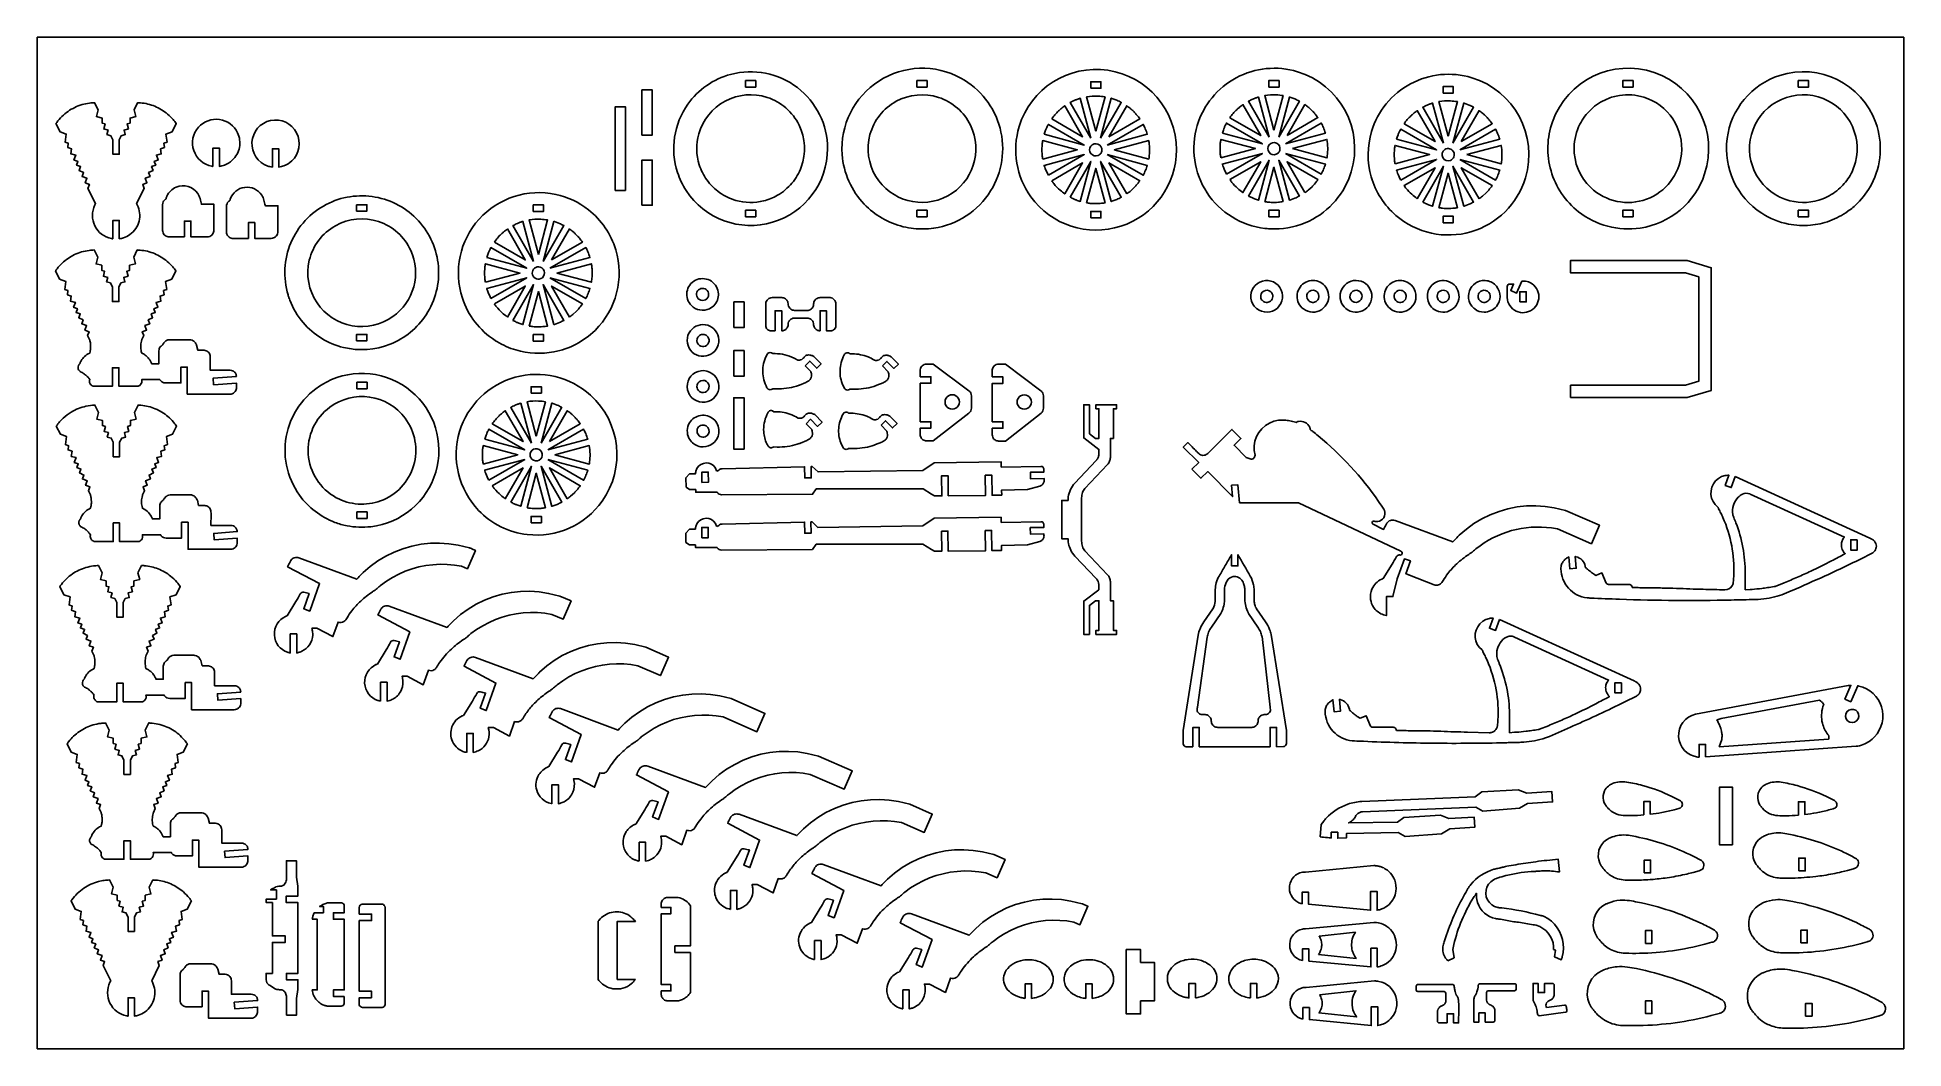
# Model space of a CAD drawing. Extents: x -15.6 to 56.9, y 0.6 to 39.9.
import ezdxf

# ---------------------------------------------------------------- set-up
doc = ezdxf.new("R2010")
doc.units = 0
doc.header["$MEASUREMENT"] = 0
doc.layers.get('0').update_dxf_attribs({"linetype": 'CONTINUOUS'})
doc.layers.add('SECTIONCUTEDGES', color=18, linetype='CONTINUOUS')

msp = doc.modelspace()

# ---------------------------------------------------------------- linework, layer by layer
msp.add_lwpolyline([(56.886, 0.563), (-15.622, 0.563), (-15.622, 39.866), (56.886, 39.866)], close=True)
at = {"layer": 'SECTIONCUTEDGES'}
for points in [[(9.586, 33.909, 0.331784), (12.942, 32.677, 0.331988), (15.078, 35.54, 0.233331), (13.908, 37.911, 0.233148), (11.313, 38.426, 0.174605), (9.653, 37.271, 0.237892), (9.251, 34.608, 0.032676), (9.395, 34.248, 0.03255)], [(16.507, 33.38, 0.070963), (17.196, 32.84, 0.069817), (18.021, 32.507, 0.034745), (18.423, 32.436, 0.061427), (19.2, 32.449, 0.222532), (21.414, 33.894, 0.429696), (20.262, 38.279, 0.275209), (17.073, 38.168, 0.274744), (15.647, 35.308, 0.086691), (15.908, 34.27, 0.086412)], [(22.978, 33.67, 0.325322), (26.472, 32.524, 0.325497), (28.635, 35.494, 0.371858), (25.968, 38.584, 0.371962), (22.523, 36.398, 0.115164), (22.432, 34.979, 0.115322)], [(32.447, 32.419, 0.112364), (33.79, 32.727, 0.210055), (35.423, 34.638, 0.414116), (33.336, 38.531, 0.414311), (29.443, 36.444, 0.221929), (29.822, 33.827, 0.222236), (32.07, 32.44, 0.015157), (32.252, 32.424, 0.014233)], [(37.16, 32.944, 0.254136), (40.073, 32.307, 0.254134), (42.192, 34.403, 0.414116), (40.105, 38.297, 0.414311), (36.213, 36.21, 0.14489), (36.203, 34.438, 0.144775)], [(44.256, 33.086, 0.206957), (46.651, 32.452, 0.283205), (49.153, 34.566, 0.410681), (47.195, 38.496, 0.410721), (43.242, 36.586, 0.157062), (43.185, 34.674, 0.156826)], [(51.37, 33.028, 0.096009), (52.413, 32.609, 0.068853), (53.262, 32.565, 0.067711), (54.012, 32.732, 0.064759), (54.722, 33.107, 0.042288), (55.093, 33.418, 0.076087), (55.634, 34.152, 0.210202), (55.802, 36.549, 0.404304), (52.073, 38.385, 0.290152), (50.026, 35.931, 0.289788)], [(-12.687, 32.035), (-12.687, 32.75), (-12.437, 32.75), (-12.437, 32.035, 0.035031), (-12.274, 32.074, 0.079578), (-12.024, 32.2, 0.177317), (-11.67, 32.724, 0.17737), (-11.738, 33.353), (-11.765, 33.403), (-11.471, 33.997), (-11.528, 34.151), (-11.364, 34.212), (-11.43, 34.389), (-11.242, 34.459), (-11.297, 34.607), (-11.127, 34.692), (-11.182, 34.841), (-11.024, 34.899), (-11.077, 35.043), (-10.925, 35.099), (-10.995, 35.287), (-10.809, 35.335), (-10.836, 35.532), (-10.683, 35.588), (-10.705, 35.748), (-10.581, 35.794), (-10.624, 36.104), (-10.384, 36.193), (-10.226, 36.513, 0.016698), (-10.345, 36.667, 0.043492), (-10.561, 36.884, 0.077496), (-11.054, 37.184, 0.077508), (-11.615, 37.32, 0.010997), (-11.67, 37.323, -0.003666), (-11.725, 37.326), (-11.864, 37.044), (-11.799, 36.786), (-12.02, 36.73), (-12.02, 36.53), (-12.133, 36.501), (-12.083, 36.305), (-12.251, 36.263), (-12.205, 36.083), (-12.359, 36.044), (-12.437, 35.886), (-12.437, 35.324), (-12.687, 35.324), (-12.687, 35.886), (-12.765, 36.044), (-12.919, 36.083), (-12.874, 36.263), (-13.041, 36.305), (-12.992, 36.501), (-13.105, 36.53), (-13.105, 36.73), (-13.326, 36.786), (-13.26, 37.044), (-13.4, 37.326, 0.015709), (-13.593, 37.309, 0.042831), (-13.886, 37.25, 0.082017), (-14.429, 36.986, 0.080336), (-14.87, 36.554, 0.007539), (-14.885, 36.534, -0.002513), (-14.899, 36.513), (-14.741, 36.193), (-14.501, 36.104), (-14.543, 35.794), (-14.419, 35.748), (-14.441, 35.588), (-14.289, 35.532), (-14.316, 35.335), (-14.129, 35.287), (-14.199, 35.099), (-14.047, 35.043), (-14.1, 34.899), (-13.942, 34.841), (-13.998, 34.692), (-13.827, 34.607), (-13.882, 34.459), (-13.695, 34.389), (-13.76, 34.212), (-13.597, 34.151), (-13.654, 33.997), (-13.36, 33.403), (-13.387, 33.353, 0.232949), (-13.387, 32.54, 0.232949), (-12.744, 32.044, 0.011595), (-12.715, 32.04, -0.003865)], [(10.385, 34.329, -0.080134), (10.095, 34.908, -0.146264), (10.078, 36.113, -0.425215), (12.736, 37.531, -0.425051), (14.055, 34.821, -0.087626), (13.694, 34.198, -0.085811), (13.131, 33.726, -0.071707), (12.596, 33.509, -0.130273), (11.518, 33.528, -0.084944), (10.89, 33.828, -0.082952)], [(16.958, 34.456, -0.428721), (17.749, 37.379, -0.428259), (20.633, 36.447, -0.400307), (19.745, 33.702, -0.399853)], [(23.788, 36.697, -0.014778), (23.911, 36.853, -0.028539), (24.054, 37.007, -0.018438), (24.143, 37.085, -0.011345), (24.295, 37.205), (24.989, 36.003)], [(25.313, 35.943), (24.508, 37.336, -0.012176), (24.684, 37.419, -0.019565), (24.797, 37.464, -0.009363), (24.846, 37.481, 0.003121), (24.896, 37.497)], [(25.499, 36.214), (25.14, 37.554, -0.057699), (25.588, 37.582, -0.024823), (25.858, 37.554)], [(25.685, 35.943), (26.101, 37.498, 0.006199), (26.111, 37.496, -0.0186), (26.12, 37.493), (26.314, 37.422, -0.018388), (26.403, 37.381, 0.006129), (26.49, 37.337)], [(26.008, 36.003), (26.702, 37.204, 0.006303), (26.767, 37.157, -0.01891), (26.831, 37.109, -0.017187), (26.908, 37.041, -0.012321), (27.009, 36.941, -0.018926), (27.093, 36.847, -0.012469), (27.21, 36.697)], [(30.709, 36.743, -0.014778), (30.832, 36.9, -0.028539), (30.975, 37.053, -0.018438), (31.064, 37.132, -0.011345), (31.216, 37.251), (31.91, 36.05)], [(32.234, 35.989), (31.429, 37.382, -0.012176), (31.605, 37.466, -0.019565), (31.717, 37.511, -0.009363), (31.767, 37.527, 0.003121), (31.817, 37.543)], [(32.42, 36.261), (32.061, 37.601, -0.057699), (32.509, 37.629, -0.024823), (32.779, 37.601)], [(32.606, 35.989), (33.022, 37.545, 0.006199), (33.032, 37.542, -0.0186), (33.041, 37.54), (33.235, 37.469, -0.018388), (33.323, 37.428, 0.006129), (33.411, 37.384)], [(32.929, 36.05), (33.623, 37.251, 0.006303), (33.688, 37.204, -0.01891), (33.752, 37.155, -0.017187), (33.829, 37.088, -0.012321), (33.93, 36.987, -0.018926), (34.013, 36.893, -0.012469), (34.131, 36.744)], [(37.478, 36.509, -0.014778), (37.601, 36.666, -0.028539), (37.745, 36.819, -0.018438), (37.834, 36.898, -0.011345), (37.986, 37.017), (38.679, 35.815)], [(39.003, 35.755), (38.199, 37.148, -0.012176), (38.374, 37.231, -0.019565), (38.487, 37.276, -0.009363), (38.537, 37.293, 0.003121), (38.587, 37.309)], [(39.189, 36.027), (38.83, 37.366, -0.057699), (39.278, 37.394, -0.024823), (39.548, 37.367)], [(39.375, 35.755), (39.792, 37.31, 0.006199), (39.801, 37.308, -0.0186), (39.81, 37.305), (40.004, 37.234, -0.018388), (40.093, 37.193, 0.006129), (40.18, 37.15)], [(39.699, 35.815), (40.392, 37.017, 0.006303), (40.457, 36.969, -0.01891), (40.521, 36.921, -0.017187), (40.598, 36.853, -0.012321), (40.699, 36.753, -0.018926), (40.783, 36.659, -0.012469), (40.9, 36.509)], [(44.729, 34.026, -0.211285), (44.082, 35.587, -0.111358), (44.309, 36.492, -0.08886), (44.739, 37.064, -0.085912), (45.358, 37.467, -0.063127), (45.846, 37.608, -0.114379), (46.794, 37.538, -0.173245), (47.917, 36.694, -0.172762), (48.253, 35.326, -0.286521), (46.897, 33.577, -0.286207)], [(54.357, 33.959, -0.083314), (53.751, 33.594, -0.158081), (52.465, 33.514, -0.418063), (50.968, 36.087, -0.417665), (53.561, 37.552, -0.195857), (54.802, 36.582, -0.195502), (55.014, 35.017, -0.076037), (54.765, 34.434, -0.077055)], [(-8.798, 34.849), (-8.798, 35.563), (-8.548, 35.563), (-8.548, 34.849, 0.047597), (-8.35, 34.9, 0.100184), (-8.047, 35.087, 0.160083), (-7.769, 35.59, 0.160346), (-7.845, 36.159, 0.250499), (-8.546, 36.67, 0.250445), (-9.36, 36.371, 0.27053), (-9.543, 35.462, 0.270621), (-8.843, 34.856, 0.009062), (-8.82, 34.852, -0.003021)], [(-6.49, 34.822), (-6.49, 35.537), (-6.24, 35.537), (-6.24, 34.822, 0.047597), (-6.042, 34.874, 0.100184), (-5.739, 35.06, 0.760738), (-6.557, 36.633, 0.761228), (-6.663, 34.863, 0.024169), (-6.59, 34.842, 0.017962)], [(23.496, 36.096, -0.012918), (23.552, 36.257, -0.018758), (23.597, 36.365, -0.010898), (23.626, 36.425, 0.003632), (23.656, 36.484), (25.05, 35.68)], [(25.948, 35.68), (27.341, 36.484, -0.026072), (27.421, 36.316, -0.02074), (27.502, 36.096)], [(30.417, 36.142, -0.012918), (30.473, 36.304, -0.018758), (30.518, 36.412, -0.010898), (30.547, 36.472, 0.003632), (30.577, 36.531), (31.971, 35.726)], [(32.869, 35.726), (34.262, 36.531, -0.026072), (34.342, 36.363, -0.02074), (34.423, 36.143)], [(37.186, 35.908, -0.012918), (37.242, 36.069, -0.018758), (37.287, 36.178, -0.010898), (37.317, 36.237, 0.003632), (37.347, 36.296), (38.74, 35.492)], [(39.638, 35.492), (41.031, 36.296, -0.026072), (41.111, 36.128, -0.020703), (41.192, 35.908)], [(23.438, 35.135, 0.006429), (23.426, 35.208, -0.01929), (23.415, 35.282), (23.405, 35.494), (23.415, 35.705, -0.018896), (23.426, 35.779, 0.006298), (23.438, 35.852), (24.778, 35.494)], [(25.59, 35.274, -0.761731), (25.308, 35.635, -0.761062), (25.735, 35.469, -0.135678), (25.69, 35.352, -0.135247)], [(26.22, 35.494), (27.559, 35.853, -0.005477), (27.579, 35.697, -0.027167), (27.59, 35.505, -0.022163), (27.584, 35.344, -0.016966), (27.56, 35.135)], [(30.359, 35.181, 0.006429), (30.347, 35.255, -0.01929), (30.336, 35.329), (30.326, 35.54), (30.336, 35.752, -0.018896), (30.347, 35.825, 0.006298), (30.359, 35.899), (31.699, 35.54)], [(32.511, 35.32, -0.781821), (32.237, 35.691, -0.781093), (32.653, 35.492, -0.122906), (32.603, 35.389, -0.122447)], [(33.14, 35.54), (34.48, 35.899, -0.035509), (34.51, 35.57, -0.037792), (34.493, 35.26, -0.007975), (34.487, 35.22, 0.002658), (34.481, 35.181)], [(37.129, 34.947, 0.006429), (37.116, 35.02, -0.01929), (37.106, 35.094), (37.095, 35.306), (37.106, 35.517, -0.018896), (37.116, 35.591, 0.006298), (37.128, 35.665), (38.468, 35.306)], [(39.279, 35.085, -0.385134), (38.979, 35.193, -0.384041), (39.056, 35.503, -0.445044), (39.398, 35.418, -0.443903)], [(39.91, 35.306), (41.25, 35.665, -0.035509), (41.279, 35.335, -0.037792), (41.262, 35.025, -0.007975), (41.256, 34.986, 0.002658), (41.25, 34.947)], [(23.657, 34.503, -0.020623), (23.536, 34.769, -0.019978), (23.499, 34.872, -0.019766), (23.497, 34.881, 0.006588), (23.494, 34.891), (25.05, 35.308)], [(23.788, 34.29), (24.989, 34.984), (24.296, 33.783, -0.019294), (24.122, 33.921, -0.045903), (23.869, 34.182, -0.008546), (23.831, 34.231, -0.007227)], [(24.508, 33.651), (25.313, 35.045), (24.897, 33.491, -0.012234), (24.74, 33.545, -0.017991), (24.636, 33.588, -0.010478), (24.572, 33.619, 0.003492)], [(26.102, 33.489), (25.685, 35.045), (26.49, 33.65, 0.006248), (26.403, 33.606, -0.018746), (26.314, 33.565), (26.12, 33.494, -0.018599), (26.111, 33.491, 0.006199)], [(25.948, 35.308), (27.502, 34.891, -0.023422), (27.432, 34.698, -0.022486), (27.341, 34.503)], [(26.702, 33.783), (26.008, 34.984), (27.21, 34.29, -0.014529), (27.074, 34.117, -0.022653), (26.979, 34.013), (26.831, 33.879, -0.018394), (26.767, 33.83, 0.006131)], [(30.578, 34.55, -0.020623), (30.457, 34.815, -0.019978), (30.42, 34.919, -0.019766), (30.418, 34.928, 0.006588), (30.415, 34.937), (31.971, 35.354)], [(30.709, 34.337), (31.91, 35.03), (31.217, 33.829, -0.024397), (31.004, 34.002, -0.042082), (30.79, 34.229, -0.010889), (30.749, 34.282, 0.00363)], [(31.429, 33.698), (32.234, 35.091), (31.817, 33.537, -0.012234), (31.661, 33.591, -0.017991), (31.557, 33.635, -0.010478), (31.493, 33.666, 0.003492)], [(32.061, 33.479), (32.42, 34.819), (32.779, 33.48, -0.013089), (32.596, 33.457, -0.036535), (32.316, 33.451, -0.015577), (32.203, 33.46, -0.012352)], [(33.022, 33.536), (32.606, 35.091), (33.411, 33.697, 0.006248), (33.323, 33.653, -0.018746), (33.235, 33.611), (33.041, 33.541, -0.018599), (33.032, 33.538, 0.006199)], [(32.869, 35.354), (34.423, 34.938, -0.023422), (34.352, 34.743, -0.022807), (34.262, 34.55)], [(33.623, 33.829), (32.929, 35.03), (34.13, 34.337, -0.014529), (33.995, 34.164, -0.022653), (33.9, 34.06), (33.752, 33.925, -0.018394), (33.688, 33.876, 0.006131)], [(37.347, 34.315, -0.020623), (37.226, 34.581, -0.019978), (37.189, 34.684, -0.019766), (37.187, 34.694, 0.006588), (37.185, 34.703), (38.74, 35.12)], [(38.199, 33.463), (39.003, 34.857), (38.587, 33.303, -0.012234), (38.431, 33.357, -0.017991), (38.327, 33.4, -0.010478), (38.262, 33.431, 0.003492)], [(39.792, 33.301), (39.375, 34.857), (40.18, 33.462, 0.006248), (40.093, 33.419, -0.018746), (40.004, 33.377), (39.81, 33.306, -0.018599), (39.801, 33.304, 0.006199)], [(39.638, 35.12), (41.192, 34.704, -0.023422), (41.122, 34.508, -0.022807), (41.031, 34.315)], [(-9.906, 32.111), (-9.906, 32.727), (-9.656, 32.727), (-9.656, 32.111, -0.001261), (-9.143, 32.11, 0.007568), (-9.014, 32.111, 0.17911), (-8.846, 32.179, 0.186027), (-8.767, 32.335, 0.012625), (-8.766, 32.343, 0.006307), (-8.765, 32.36, 0.00914), (-8.764, 32.564, -0.008036), (-8.76, 33.38), (-9.246, 33.38, 0.003437), (-9.302, 33.598, 0.080686), (-9.388, 33.791, 0.363611), (-10.228, 34.044, 0.187458), (-10.588, 33.691, 0.018465), (-10.602, 33.657, 0.013194), (-10.618, 33.609, 0.057236), (-10.621, 33.595, -0.140672), (-10.626, 33.581, -0.134911), (-10.637, 33.571, 0.061956), (-10.661, 33.557, 0.116179), (-10.729, 33.475, 0.105792), (-10.757, 33.361), (-10.757, 32.36, 0.17911), (-10.69, 32.192, 0.186027), (-10.534, 32.113, 0.012625), (-10.525, 32.112, 0.006307), (-10.508, 32.111, 0.008514), (-10.297, 32.11, -0.002207)], [(25.14, 33.433), (25.499, 34.773), (25.858, 33.433, -0.013089), (25.675, 33.411, -0.036535), (25.395, 33.404, -0.015577), (25.282, 33.413, -0.012352)], [(37.986, 33.595, -0.024397), (37.773, 33.768, -0.042082), (37.559, 33.994, -0.010889), (37.518, 34.048, 0.00363), (37.478, 34.102), (38.679, 34.796)], [(38.83, 33.245), (39.189, 34.585), (39.548, 33.245, -0.013089), (39.365, 33.223, -0.036535), (39.085, 33.216, -0.015577), (38.972, 33.225, -0.012352)], [(40.392, 33.595), (39.699, 34.796), (40.9, 34.103, -0.014529), (40.764, 33.93, -0.022653), (40.67, 33.825), (40.521, 33.691, -0.018394), (40.458, 33.642, 0.006131)], [(-7.423, 32.052), (-7.423, 32.667), (-7.173, 32.667), (-7.173, 32.052, -0.001261), (-6.66, 32.051, 0.007568), (-6.531, 32.052, 0.17911), (-6.363, 32.119, 0.186027), (-6.284, 32.275, 0.012625), (-6.283, 32.284, 0.006307), (-6.282, 32.301, 0.00914), (-6.281, 32.505, -0.008036), (-6.277, 33.321), (-6.763, 33.321, 0.002778), (-6.819, 33.54, 0.080686), (-6.905, 33.731, 0.286261), (-7.564, 34.035, 0.286452), (-8.126, 33.577, 0.036637), (-8.138, 33.532, -0.114416), (-8.143, 33.521, -0.116624), (-8.154, 33.512, 0.081245), (-8.203, 33.476, 0.097719), (-8.253, 33.4, 0.089338), (-8.274, 33.302), (-8.274, 32.301, 0.17911), (-8.207, 32.132, 0.186027), (-8.051, 32.053, 0.012625), (-8.042, 32.053, 0.006307), (-8.025, 32.052, 0.008514), (-7.815, 32.05, -0.002207)], [(-5.811, 29.651, 0.083187), (-5.293, 28.78, 0.15872), (-3.727, 27.814, 0.155063), (-1.919, 27.94, 0.155089), (-0.515, 29.087, 0.166511), (-0.041, 30.961, 0.16632), (-0.815, 32.735, 0.164857), (-2.498, 33.66, 0.165101), (-4.394, 33.372, 0.174897), (-5.772, 31.88, 0.174968), (-5.88, 29.853, 0.009023), (-5.845, 29.744, 0.010489)], [(2.229, 28.043, 0.063566), (2.969, 27.715, 0.120276), (4.449, 27.641, 0.147825), (6.045, 28.478, 0.278823), (6.848, 31.611, 0.15407), (5.788, 33.163, 0.113627), (4.523, 33.759, 0.268788), (1.539, 32.798, 0.26905), (0.891, 29.733, 0.085445), (1.381, 28.808, 0.083649), (2.167, 28.082, 0.004404), (2.198, 28.062, 0.004421)], [(-4.754, 29.548, -0.439479), (-4.04, 32.545, -0.439058), (-1.113, 31.579, -0.174074), (-1, 30.172, -0.173675), (-1.809, 29.012, -0.202252), (-3.393, 28.659, -0.201817)], [(3.658, 31.156), (2.854, 32.549, -0.012176), (3.03, 32.632, -0.019565), (3.142, 32.677, -0.009363), (3.192, 32.694, 0.003121), (3.242, 32.71)], [(3.844, 31.428), (3.485, 32.767, -0.057699), (3.933, 32.795, -0.024823), (4.203, 32.768)], [(4.03, 31.156), (4.447, 32.711, 0.006199), (4.456, 32.709, -0.0186), (4.466, 32.706), (4.66, 32.635, -0.018388), (4.748, 32.594, 0.006129), (4.836, 32.551)], [(2.134, 31.91, -0.014778), (2.257, 32.067, -0.028539), (2.4, 32.22, -0.018438), (2.489, 32.299, -0.011345), (2.641, 32.418), (3.335, 31.216)], [(4.354, 31.216), (5.048, 32.418, 0.006303), (5.113, 32.37, -0.01891), (5.177, 32.322, -0.017187), (5.254, 32.254, -0.012321), (5.355, 32.154, -0.018926), (5.438, 32.06, -0.012469), (5.555, 31.91)], [(-11.568, 26.568), (-10.867, 26.568, -0.159762), (-10.86, 26.56, 0.066488), (-10.84, 26.528, 0.224273), (-10.646, 26.437, -0.000395), (-10.045, 26.437), (-10.045, 27.053), (-9.795, 27.053), (-9.795, 25.999), (-8.137, 25.999, 0.17911), (-7.969, 26.066, 0.186027), (-7.889, 26.222, 0.031019), (-7.886, 26.296, -0.005772), (-7.888, 26.432), (-8.776, 26.367), (-8.795, 26.619), (-7.888, 26.685, 0.052573), (-7.9, 26.757, 0.128734), (-7.959, 26.858, 0.098804), (-8.035, 26.909, 0.090544), (-8.132, 26.93), (-8.905, 26.93, -0.002036), (-8.903, 27.27, 0.007854), (-8.905, 27.452, 0.165437), (-8.963, 27.612, 0.175912), (-9.101, 27.696, 0.045646), (-9.188, 27.705, 0.003185), (-9.385, 27.706), (-9.435, 27.907, 0.035592), (-9.443, 27.923, 0.008238), (-9.483, 27.989, 0.105793), (-9.564, 28.072, 0.114267), (-9.665, 28.11, 0.016414), (-9.676, 28.111, 0.008238), (-9.698, 28.113), (-10.488, 28.113, 0.110419), (-10.6, 28.084, 0.110418), (-10.689, 28.011, 0.022316), (-10.749, 27.927, -0.059806), (-10.765, 27.907, -0.058444), (-10.782, 27.894, 0.099091), (-10.846, 27.838, 0.081372), (-10.882, 27.77, 0.073068), (-10.897, 27.687, 0.009886), (-10.898, 27.586, -0.001648), (-10.897, 27.181), (-11.18, 27.181, 0.019577), (-11.228, 27.282, 0.043762), (-11.285, 27.373, 0.056859), (-11.395, 27.487, 0.05369), (-11.535, 27.58, 0.039391), (-11.562, 27.592, -0.141623), (-11.568, 27.596), (-11.584, 27.66, -0.054644), (-11.604, 27.861, -0.056928), (-11.58, 28.053, -0.006856), (-11.567, 28.103, -0.024199), (-11.563, 28.117), (-11.486, 28.272), (-11.543, 28.427), (-11.379, 28.487), (-11.445, 28.664), (-11.257, 28.734), (-11.312, 28.883), (-11.142, 28.967), (-11.197, 29.116), (-11.039, 29.175), (-11.092, 29.318), (-10.94, 29.374), (-11.01, 29.563), (-10.824, 29.61), (-10.851, 29.807), (-10.698, 29.864), (-10.72, 30.024), (-10.596, 30.07), (-10.639, 30.38), (-10.399, 30.469), (-10.24, 30.789, 0.016698), (-10.36, 30.942, 0.043491), (-10.576, 31.159, 0.077496), (-11.069, 31.46, 0.077508), (-11.63, 31.595, 0.010997), (-11.685, 31.599, -0.003666), (-11.74, 31.601), (-11.879, 31.32), (-11.814, 31.061), (-12.035, 31.005), (-12.035, 30.805), (-12.148, 30.777), (-12.098, 30.581), (-12.266, 30.538), (-12.22, 30.358), (-12.374, 30.319), (-12.452, 30.162), (-12.452, 29.599), (-12.702, 29.599), (-12.702, 30.162), (-12.78, 30.319), (-12.934, 30.358), (-12.889, 30.538), (-13.056, 30.581), (-13.007, 30.777), (-13.12, 30.805), (-13.12, 31.005), (-13.341, 31.061), (-13.275, 31.32), (-13.415, 31.601, 0.015709), (-13.608, 31.585, 0.042831), (-13.901, 31.525, 0.078645), (-14.43, 31.273, 0.078653), (-14.855, 30.87, 0.010048), (-14.885, 30.83, -0.003349), (-14.914, 30.789), (-14.756, 30.469), (-14.516, 30.38), (-14.558, 30.07), (-14.434, 30.024), (-14.456, 29.864), (-14.304, 29.807), (-14.331, 29.61), (-14.144, 29.563), (-14.214, 29.374), (-14.062, 29.318), (-14.115, 29.175), (-13.957, 29.116), (-14.013, 28.967), (-13.842, 28.883), (-13.897, 28.734), (-13.71, 28.664), (-13.775, 28.487), (-13.612, 28.427), (-13.669, 28.272), (-13.592, 28.117, -0.036497), (-13.576, 28.066, -0.035573), (-13.554, 27.922, -0.036385), (-13.552, 27.791, -0.0364), (-13.57, 27.66), (-13.586, 27.596), (-13.652, 27.563, 0.075892), (-13.823, 27.428, 0.075892), (-13.946, 27.249, 0.038064), (-13.963, 27.204, -0.074201), (-13.974, 27.181, -0.053422), (-13.985, 27.168, 0.096755), (-14.022, 27.114, 0.145353), (-14.037, 27.004, 0.145421), (-13.989, 26.903, 0.10301), (-13.955, 26.878, -0.049055), (-13.809, 26.793, -0.034046), (-13.711, 26.713, -0.034058), (-13.624, 26.619), (-13.586, 26.568, -0.13896), (-13.587, 26.56, 0.06537), (-13.594, 26.526, 0.165435), (-13.563, 26.394, 0.165462), (-13.457, 26.309, 0.012695), (-13.442, 26.304, 0.03751), (-13.436, 26.303), (-12.702, 26.303), (-12.702, 27.025), (-12.452, 27.025), (-12.452, 26.303), (-11.718, 26.303, 0.089286), (-11.674, 26.318, 0.087241), (-11.611, 26.368, 0.127053), (-11.566, 26.458, 0.114164), (-11.568, 26.568), (-10.867, 26.568)], [(1.842, 31.309, -0.012918), (1.897, 31.47, -0.018758), (1.943, 31.579, -0.010898), (1.972, 31.638, 0.003632), (2.002, 31.697), (3.395, 30.893)], [(4.293, 30.893), (5.687, 31.697, -0.026072), (5.767, 31.529, -0.02074), (5.848, 31.309)], [(1.784, 30.348, 0.006429), (1.772, 30.421, -0.01929), (1.761, 30.495), (1.75, 30.707), (1.761, 30.918, -0.018896), (1.771, 30.992, 0.006298), (1.784, 31.066), (3.124, 30.707)], [(2.002, 29.716, -0.020623), (1.882, 29.982, -0.019978), (1.845, 30.085, -0.019766), (1.842, 30.095, 0.006588), (1.84, 30.104), (3.395, 30.521)], [(3.935, 30.487, -0.520017), (3.607, 30.696, -0.519794), (3.915, 30.934, -0.315968), (4.082, 30.718, -0.315775)], [(4.293, 30.521), (5.847, 30.105, -0.023422), (5.777, 29.909, -0.022807), (5.687, 29.716)], [(4.565, 30.707), (5.905, 31.066, -0.005477), (5.924, 30.911, -0.027167), (5.936, 30.718, -0.022163), (5.93, 30.557, -0.016966), (5.905, 30.348)], [(9.788, 29.44, 0.155406), (10.116, 29.27, 0.152514), (10.49, 29.32, 0.115137), (10.702, 29.487, 0.20973), (10.831, 29.968, 0.510659), (9.945, 30.424, 0.510196)], [(2.133, 29.503), (3.335, 30.197), (2.641, 28.996, -0.024397), (2.428, 29.169, -0.042082), (2.214, 29.395, -0.010889), (2.173, 29.449, 0.00363)], [(2.854, 28.864), (3.658, 30.258), (3.242, 28.704, -0.012234), (3.086, 28.758, -0.017991), (2.982, 28.801, -0.010478), (2.918, 28.832, 0.003492)], [(3.486, 28.646), (3.844, 29.986), (4.203, 28.646, -0.013089), (4.021, 28.624, -0.036535), (3.74, 28.617, -0.015577), (3.627, 28.626, -0.012352)], [(4.447, 28.702), (4.03, 30.258), (4.836, 28.863, 0.006248), (4.748, 28.82, -0.018746), (4.66, 28.778), (4.466, 28.707, -0.018599), (4.457, 28.705, 0.006199)], [(5.048, 28.996), (4.354, 30.197), (5.555, 29.504, -0.014529), (5.42, 29.331, -0.022653), (5.325, 29.226), (5.177, 29.092, -0.018394), (5.113, 29.043, 0.006131)], [(10.02, 29.752, -0.493086), (10.161, 30.101, -0.496276), (10.459, 29.875, -0.270598), (10.34, 29.67, -0.267947), (10.101, 29.672, -0.063066), (10.055, 29.707, -0.063066)], [(13.043, 28.46), (13.043, 29.24), (13.299, 29.24), (13.299, 28.46, 0.052408), (13.372, 28.472, 0.128325), (13.475, 28.533, 0.197605), (13.547, 28.705, -0.097222), (13.567, 28.804, -0.148336), (13.656, 28.913, -0.139985), (13.797, 28.958), (14.288, 28.958, -0.145828), (14.433, 28.909, -0.209993), (14.535, 28.741, -0.026239), (14.539, 28.696, 0.09194), (14.556, 28.614, 0.131652), (14.635, 28.511, 0.131653), (14.754, 28.462, 0.024549), (14.77, 28.461, -0.008181), (14.786, 28.46), (14.786, 29.24), (15.036, 29.24), (15.036, 28.46, -0.00462), (15.194, 28.459, 0.14671), (15.315, 28.494, 0.128813), (15.377, 28.561, 0.116385), (15.403, 28.659), (15.403, 29.501, 0.17911), (15.336, 29.67, 0.186027), (15.179, 29.749, 0.012625), (15.171, 29.75, 0.006307), (15.154, 29.75), (14.786, 29.75, 0.145828), (14.641, 29.702, 0.209993), (14.54, 29.534, 0.026239), (14.536, 29.489, -0.09194), (14.519, 29.406, -0.148336), (14.43, 29.298, -0.139985), (14.288, 29.252), (13.797, 29.252, -0.145828), (13.652, 29.301, -0.209993), (13.55, 29.469, -0.026239), (13.546, 29.514, 0.09194), (13.529, 29.597, 0.148336), (13.44, 29.705, 0.139985), (13.299, 29.75), (12.925, 29.75, 0.17911), (12.757, 29.683, 0.186027), (12.678, 29.527, 0.012625), (12.677, 29.518, 0.006307), (12.676, 29.501), (12.676, 28.659, 0.17911), (12.73, 28.524, 0.185411), (12.855, 28.461, 0.029365), (12.893, 28.459, -0.004893)], [(31.749, 29.326, 0.865068), (32.651, 30.144, 0.86425), (31.552, 29.618, 0.072818), (31.629, 29.458, 0.072347)], [(32.069, 29.575, -0.127868), (31.962, 29.645, -0.137935), (31.908, 29.753, -0.320239), (32.025, 30.006, -0.324958), (32.299, 29.976, -0.217691), (32.377, 29.794, -0.220677), (32.29, 29.618, -0.140127), (32.164, 29.565, -0.112138)], [(33.566, 29.308, 0.318391), (34.276, 29.289, 0.317954), (34.53, 29.954, 0.517503), (33.591, 30.312, 0.517001)], [(33.874, 29.572, -0.15519), (33.747, 29.658, -0.312546), (33.731, 29.923, -0.392669), (34.039, 30.011, -0.389755), (34.152, 29.709, -0.204093), (34.026, 29.584, -0.136251), (33.886, 29.569, -0.015884), (33.88, 29.57, -0.015468)], [(35.216, 29.326, 0.74091), (36.199, 29.977, 0.740811), (35.02, 29.984, 0.14889), (35.018, 29.625, 0.148825)], [(35.458, 29.618, -0.389326), (35.417, 29.938, -0.393682), (35.73, 30.003, -0.425563), (35.804, 29.672, -0.30245), (35.56, 29.569, -0.064927), (35.506, 29.587, -0.063676)], [(36.93, 29.326, 0.331799), (37.665, 29.29, 0.331521), (37.909, 29.984, 0.502041), (36.979, 30.312, 0.501728)], [(37.1, 29.719, -0.275396), (37.141, 29.952, -0.267762), (37.37, 30.032, -0.183622), (37.507, 29.948, -0.175376), (37.558, 29.788, -0.249087), (37.449, 29.601, -0.472136)], [(38.652, 29.29, 0.63423), (39.609, 29.859, 0.633992), (38.561, 30.236, 0.223996), (38.384, 29.742, 0.223818)], [(38.915, 29.578, -0.160814), (38.8, 29.669, -0.156528), (38.76, 29.813, -0.261047), (38.877, 30.004, -0.251161), (39.109, 30.009, -0.13635), (39.195, 29.929, -0.240204), (39.214, 29.709, -0.195756), (39.092, 29.584, -0.192418)], [(40.222, 29.308, 0.166963), (40.587, 29.185, 0.218695), (41.065, 29.409, 0.177291), (41.206, 29.793, 0.171132), (41.065, 30.192, 0.189397), (40.686, 30.409, 0.183559), (40.246, 30.311, 0.164151), (40.013, 30.011, 0.158029), (40.003, 29.618, 0.081931), (40.083, 29.452, 0.075339)], [(40.509, 29.578, -0.355945), (40.356, 29.836, -0.188687), (40.44, 29.983, -0.315158), (40.713, 30.002, -0.316961), (40.822, 29.753, -0.219082), (40.706, 29.594, -0.217765)], [(42.055, 30.394), (41.85, 29.927), (41.621, 30.027), (41.729, 30.274), (41.548, 30.274, 0.146455), (41.515, 30.257, 0.196282), (41.482, 30.182), (41.483, 29.749, 0.597776), (42.463, 29.285, 0.597766), (42.309, 30.359, 0.052723), (42.194, 30.387, 0.044487)], [(9.825, 27.631, 0.32468), (10.543, 27.552, 0.324261), (10.842, 28.21, 0.315456), (10.33, 28.695, 0.314906), (9.698, 28.379, 0.16802), (9.632, 27.983, 0.16772)], [(10.056, 27.936, -0.342692), (10.045, 28.219, -0.167354), (10.179, 28.315, -0.066194), (10.227, 28.323, -0.053141), (10.287, 28.318, -0.194534), (10.431, 28.225, -0.255691), (10.457, 27.994, -0.265791), (10.276, 27.853, -0.258961)], [(14.206, 27.105), (14.384, 27.281), (14.657, 27.006), (14.826, 27.175), (14.543, 27.461, 0.061834), (14.502, 27.486, 0.071753), (14.388, 27.518, 0.070796), (14.301, 27.518, 0.180454), (14.18, 27.451, 0.028701), (14.151, 27.413, -0.064537), (14.12, 27.378, -0.217452), (13.935, 27.323, -0.017845), (13.912, 27.326, -0.040508), (13.902, 27.329, -0.048621), (13.877, 27.342, 0.025713), (13.778, 27.398, 0.05669), (13.421, 27.529, 0.056735), (13.044, 27.575), (12.947, 27.574, -0.12534), (12.938, 27.58, 0.109514), (12.902, 27.607, 0.209609), (12.793, 27.608, 0.125437), (12.748, 27.574, 0.040174), (12.739, 27.56, 0.008606), (12.704, 27.494, 0.123368), (12.56, 26.874, 0.12115), (12.725, 26.249, 0.018916), (12.743, 26.22, 0.113433), (12.771, 26.192, 0.1368), (12.848, 26.171, 0.136799), (12.925, 26.192, 0.077822), (12.935, 26.201, -0.14103), (12.947, 26.209), (13.08, 26.202, 0.039745), (13.486, 26.226, 0.041404), (13.867, 26.311, 0.004978), (13.952, 26.338, 0.009757), (13.994, 26.353), (14.232, 26.454, 0.025645), (14.325, 26.503, 0.123538), (14.417, 26.596, 0.094777), (14.453, 26.695, 0.094759), (14.45, 26.8, 0.002266), (14.435, 26.865, 0.072469), (14.429, 26.88)], [(17.21, 27.095), (17.387, 27.271), (17.66, 26.996), (17.83, 27.164), (17.546, 27.45, 0.061834), (17.505, 27.475, 0.071753), (17.392, 27.508, 0.070796), (17.304, 27.507, 0.180454), (17.183, 27.441, 0.028701), (17.155, 27.403, -0.064537), (17.123, 27.367, -0.217452), (16.938, 27.312, -0.101565), (16.878, 27.333, 0.041153), (16.652, 27.446, 0.046108), (16.355, 27.533, 0.046145), (16.047, 27.565), (15.95, 27.563, -0.125395), (15.939, 27.571, 0.143049), (15.892, 27.601, 0.126432), (15.823, 27.604, 0.126548), (15.762, 27.573, 0.084828), (15.742, 27.549, 0.021693), (15.687, 27.443, 0.112451), (15.563, 26.852, 0.11463), (15.707, 26.278, 0.017441), (15.744, 26.212, 0.121465), (15.774, 26.182, 0.1368), (15.851, 26.16, 0.136799), (15.928, 26.182, 0.077822), (15.939, 26.191, -0.14103), (15.95, 26.198), (16.084, 26.192, 0.039745), (16.481, 26.215, 0.039745), (16.871, 26.3, 0.006634), (16.946, 26.325, 0.009757), (16.997, 26.343), (17.235, 26.443, 0.025645), (17.328, 26.493, 0.123538), (17.421, 26.586, 0.094777), (17.456, 26.682, 0.090384), (17.453, 26.79, 0.012931), (17.438, 26.857, 0.06611), (17.433, 26.87)], [(9.805, 25.862, 0.908245), (10.75, 26.642, 0.907727), (9.673, 26.058, 0.048368), (9.729, 25.954, 0.048083)], [(18.677, 26.673), (19.095, 26.673), (19.095, 26.423), (18.677, 26.423), (18.677, 24.929), (19.095, 24.929), (19.095, 24.679), (18.677, 24.679, 0.001297), (18.678, 24.426, 0.098998), (18.697, 24.334, 0.147443), (18.786, 24.226, 0.140954), (18.926, 24.182), (19.187, 24.182), (20.573, 25.262, 0.106822), (20.642, 25.35, 0.106822), (20.669, 25.459), (20.669, 25.935, 0.109057), (20.641, 26.045, 0.109056), (20.57, 26.134), (19.187, 27.17), (18.926, 27.17, 0.17911), (18.758, 27.103, 0.186027), (18.678, 26.946, 0.027942), (18.676, 26.892, -0.002697)], [(21.476, 26.668), (21.894, 26.668), (21.894, 26.418), (21.476, 26.418), (21.476, 24.924), (21.894, 24.924), (21.894, 24.674), (21.476, 24.674, 0.001297), (21.476, 24.421, 0.098998), (21.495, 24.329, 0.147443), (21.585, 24.221, 0.140954), (21.725, 24.177), (21.986, 24.177), (23.372, 25.258, 0.106822), (23.441, 25.345, 0.106822), (23.468, 25.454), (23.468, 25.93, 0.109057), (23.44, 26.041, 0.109056), (23.368, 26.129), (21.986, 27.165), (21.725, 27.165, 0.17911), (21.556, 27.098, 0.186027), (21.477, 26.942, 0.027942), (21.474, 26.887, -0.002697)], [(-5.435, 22.069, 0.073328), (-4.83, 21.447, 0.072163), (-4.061, 21.017, 0.043335), (-3.59, 20.883, 0.077023), (-2.662, 20.848, 0.300807), (-0.144, 22.969, 0.30038), (-1.109, 26.121, 0.14707), (-2.695, 26.788, 0.147132), (-4.385, 26.469, 0.217851), (-5.917, 24.508, 0.218138)], [(1.521, 21.483, 0.086412), (2.385, 20.847, 0.086691), (3.411, 20.543, 0.274319), (6.323, 21.843, 0.379188), (5.871, 25.958, 0.257222), (2.939, 26.654, 0.257249), (0.785, 24.548, 0.132982), (0.738, 22.916, 0.132968)], [(10.003, 26.285, -0.32992), (10.159, 26.52, -0.330155), (10.429, 26.439, -0.311912), (10.439, 26.173, -0.306946), (10.191, 26.066, -0.144672), (10.077, 26.125, -0.191691)], [(-11.539, 20.538), (-10.837, 20.537, -0.159762), (-10.83, 20.53, 0.066488), (-10.81, 20.498, 0.224273), (-10.616, 20.407, -0.000395), (-10.015, 20.407), (-10.015, 21.023), (-9.765, 21.023), (-9.765, 19.969), (-8.107, 19.969, 0.17911), (-7.939, 20.036, 0.186027), (-7.86, 20.192, 0.031019), (-7.857, 20.266, -0.005772), (-7.858, 20.402), (-8.747, 20.337), (-8.765, 20.588), (-7.858, 20.655, 0.052573), (-7.87, 20.727, 0.128734), (-7.93, 20.828, 0.098804), (-8.005, 20.879, 0.090544), (-8.102, 20.9), (-8.875, 20.9, -0.002036), (-8.874, 21.239, 0.007854), (-8.875, 21.422, 0.165437), (-8.934, 21.582, 0.175912), (-9.071, 21.665, 0.045646), (-9.159, 21.674, 0.003185), (-9.355, 21.676), (-9.405, 21.876, 0.035592), (-9.413, 21.893, 0.008238), (-9.454, 21.959, 0.105793), (-9.535, 22.042, 0.114267), (-9.636, 22.08, 0.016414), (-9.647, 22.081, 0.008238), (-9.669, 22.082), (-10.458, 22.082, 0.110419), (-10.57, 22.054, 0.110418), (-10.659, 21.98, 0.022316), (-10.719, 21.896, -0.059806), (-10.735, 21.876, -0.058444), (-10.752, 21.864, 0.099091), (-10.816, 21.807, 0.081372), (-10.852, 21.74, 0.073068), (-10.867, 21.657, 0.009886), (-10.868, 21.555, -0.001648), (-10.867, 21.15), (-11.151, 21.15, 0.068897), (-11.26, 21.346, 0.102144), (-11.473, 21.533), (-11.539, 21.566), (-11.555, 21.63, -0.059229), (-11.573, 21.839, -0.056927), (-11.542, 22.055, -0.006856), (-11.536, 22.079, -0.021913), (-11.533, 22.086), (-11.456, 22.242), (-11.513, 22.396), (-11.35, 22.457), (-11.415, 22.634), (-11.228, 22.704), (-11.283, 22.852), (-11.112, 22.937), (-11.168, 23.086), (-11.009, 23.145), (-11.063, 23.288), (-10.911, 23.344), (-10.981, 23.532), (-10.794, 23.58), (-10.821, 23.777), (-10.669, 23.834), (-10.691, 23.993), (-10.567, 24.039), (-10.609, 24.349), (-10.369, 24.438), (-10.211, 24.758, 0.016698), (-10.331, 24.912, 0.043491), (-10.546, 25.129, 0.077496), (-11.039, 25.429, 0.077508), (-11.6, 25.565, 0.010997), (-11.655, 25.569, -0.003666), (-11.71, 25.571), (-11.85, 25.29), (-11.784, 25.031), (-12.005, 24.975), (-12.005, 24.775), (-12.118, 24.747), (-12.068, 24.55), (-12.236, 24.508), (-12.191, 24.328), (-12.345, 24.289), (-12.423, 24.131), (-12.423, 23.569), (-12.673, 23.569), (-12.673, 24.131), (-12.751, 24.289), (-12.905, 24.328), (-12.859, 24.508), (-13.027, 24.55), (-12.977, 24.747), (-13.09, 24.775), (-13.09, 24.975), (-13.311, 25.031), (-13.246, 25.29), (-13.385, 25.571, 0.041478), (-13.731, 25.529, 0.08461), (-14.305, 25.304, 0.053235), (-14.614, 25.069, 0.050197), (-14.884, 24.758), (-14.726, 24.438), (-14.486, 24.349), (-14.529, 24.039), (-14.405, 23.993), (-14.427, 23.834), (-14.274, 23.777), (-14.301, 23.58), (-14.115, 23.532), (-14.185, 23.344), (-14.033, 23.288), (-14.086, 23.145), (-13.928, 23.086), (-13.983, 22.937), (-13.812, 22.852), (-13.868, 22.704), (-13.68, 22.634), (-13.746, 22.457), (-13.582, 22.396), (-13.639, 22.242), (-13.562, 22.086, -0.036497), (-13.547, 22.036, -0.035573), (-13.524, 21.892, -0.036385), (-13.523, 21.76, -0.0364), (-13.541, 21.63), (-13.557, 21.566), (-13.622, 21.533, 0.075892), (-13.793, 21.398, 0.075892), (-13.916, 21.218, 0.038064), (-13.933, 21.174, -0.074201), (-13.945, 21.15, -0.053422), (-13.955, 21.138, 0.096755), (-13.993, 21.084, 0.145353), (-14.008, 20.973, 0.145421), (-13.959, 20.872, 0.10301), (-13.925, 20.847, -0.049055), (-13.779, 20.763, -0.034046), (-13.681, 20.682, -0.034058), (-13.595, 20.589), (-13.557, 20.538, -0.13896), (-13.557, 20.529, 0.06537), (-13.565, 20.496, 0.165435), (-13.533, 20.364, 0.165462), (-13.427, 20.279, 0.012695), (-13.412, 20.274, 0.03751), (-13.407, 20.272), (-12.673, 20.272), (-12.673, 20.995), (-12.423, 20.995), (-12.423, 20.272), (-11.688, 20.272, 0.089286), (-11.644, 20.287, 0.087241), (-11.581, 20.338, 0.127053), (-11.537, 20.427, 0.114164), (-11.539, 20.538), (-10.837, 20.537)], [(-4.007, 21.976, -0.255596), (-5.096, 23.664, -0.255597), (-4.261, 25.492, -0.199106), (-2.711, 25.886, -0.198719), (-1.334, 25.067, -0.237123), (-1.004, 23.219, -0.236962), (-2.291, 21.851, -0.106383), (-3.163, 21.729, -0.106542)], [(3.575, 24.092), (2.771, 25.485, -0.012176), (2.946, 25.569, -0.019565), (3.059, 25.614, -0.009363), (3.109, 25.631, 0.003121), (3.158, 25.647)], [(3.761, 24.364), (3.402, 25.704, -0.057699), (3.85, 25.732, -0.024823), (4.12, 25.704)], [(3.947, 24.092), (4.364, 25.648, 0.006199), (4.373, 25.646, -0.0186), (4.382, 25.643), (4.576, 25.572, -0.018388), (4.665, 25.531, 0.006129), (4.752, 25.487)], [(25.502, 16.659), (26.305, 16.659), (26.305, 16.819), (26.184, 16.819), (26.184, 17.969), (26.065, 17.969, -0.001598), (26.067, 18.564, 0.00959), (26.065, 18.713, 0.08671), (26.035, 18.857, 0.086806), (25.957, 18.983), (25.077, 19.916, -0.09411), (24.985, 20.075, -0.083078), (24.95, 20.28, -0.000752), (24.949, 21.125, -0.000752), (24.95, 21.969, -0.083078), (24.985, 22.174, -0.09411), (25.077, 22.333), (25.957, 23.266, 0.086806), (26.035, 23.392, 0.08671), (26.065, 23.537, 0.00959), (26.067, 23.685, -0.001598), (26.065, 24.281), (26.184, 24.281), (26.184, 25.43), (26.305, 25.43), (26.305, 25.59), (25.502, 25.59), (25.502, 25.43), (25.623, 25.43), (25.623, 24.281), (25.484, 24.281), (25.252, 24.457), (25.252, 25.59), (25.031, 25.59), (25.031, 24.295), (25.623, 23.849), (25.623, 23.691, -0.071048), (25.6, 23.562, -0.078973), (25.546, 23.457, -0.015763), (25.536, 23.443, -0.007881), (25.514, 23.418), (24.687, 22.542, 0.07388), (24.516, 22.288, 0.076866), (24.431, 22.006, 0.023417), (24.427, 21.963, 0.011266), (24.425, 21.872), (24.179, 21.872), (24.179, 20.377), (24.425, 20.377, 0.011483), (24.427, 20.3, 0.037161), (24.44, 20.189, 0.069854), (24.528, 19.936, 0.066871), (24.687, 19.707), (25.514, 18.831, -0.071048), (25.588, 18.719, -0.08294), (25.619, 18.608, -0.011822), (25.621, 18.588, -0.007881), (25.623, 18.558), (25.623, 18.4), (25.031, 17.954), (25.031, 16.659), (25.252, 16.659), (25.252, 17.792), (25.484, 17.969), (25.623, 17.969), (25.623, 16.819), (25.502, 16.819)], [(2.05, 24.847, -0.014778), (2.173, 25.003, -0.028539), (2.316, 25.156, -0.018438), (2.405, 25.235, -0.011345), (2.557, 25.354), (3.251, 24.153)], [(4.271, 24.153), (4.964, 25.354, 0.006303), (5.029, 25.307, -0.01891), (5.093, 25.258, -0.017187), (5.17, 25.191, -0.012321), (5.271, 25.09, -0.018926), (5.355, 24.997, -0.012469), (5.472, 24.847)], [(10.032, 23.987, 0.094401), (10.249, 23.948, 0.170768), (10.635, 24.09, 0.464229), (10.646, 25.029, 0.464136), (9.717, 24.883, 0.259519), (9.695, 24.29, 0.186569)], [(10.325, 24.342, -0.43575), (10.015, 24.5, -0.436868), (10.195, 24.796, -0.391916), (10.471, 24.629, -0.393)], [(14.243, 24.846), (14.421, 25.022), (14.694, 24.748), (14.863, 24.916), (14.58, 25.202, 0.061834), (14.539, 25.227, 0.071753), (14.425, 25.26, 0.070796), (14.338, 25.259, 0.180454), (14.217, 25.192, 0.028701), (14.188, 25.155, -0.064537), (14.157, 25.119, -0.217452), (13.972, 25.064, -0.101565), (13.912, 25.085, 0.041153), (13.685, 25.198, 0.046108), (13.388, 25.285, 0.046145), (13.081, 25.317), (12.984, 25.315, -0.12534), (12.975, 25.321, 0.109514), (12.939, 25.348, 0.146598), (12.866, 25.358, 0.139937), (12.795, 25.325, 0.084828), (12.776, 25.301, 0.021693), (12.721, 25.194, 0.124471), (12.599, 24.536, 0.096115), (12.721, 24.071, 0.005797), (12.765, 23.982, 0.187127), (12.832, 23.922, 0.113295), (12.898, 23.913, 0.113567), (12.962, 23.934, 0.077822), (12.972, 23.943, -0.14103), (12.984, 23.95), (13.117, 23.944, 0.039745), (13.515, 23.967, 0.039745), (13.904, 24.052, 0.006634), (13.98, 24.076, 0.009757), (14.031, 24.094), (14.269, 24.195, 0.025645), (14.362, 24.245, 0.123538), (14.454, 24.338, 0.094777), (14.489, 24.434, 0.090384), (14.487, 24.541, 0.012931), (14.472, 24.609, 0.06611), (14.466, 24.622)], [(17.157, 24.788), (17.335, 24.964), (17.607, 24.689), (17.777, 24.858), (17.494, 25.144, 0.061834), (17.452, 25.169, 0.071753), (17.339, 25.201, 0.070796), (17.252, 25.201, 0.180454), (17.131, 25.134, 0.028701), (17.102, 25.096, -0.064537), (17.071, 25.061, -0.217452), (16.886, 25.006, -0.101565), (16.826, 25.027, 0.041153), (16.599, 25.139, 0.046108), (16.302, 25.227, 0.046145), (15.995, 25.259), (15.898, 25.257, -0.141443), (15.886, 25.266, 0.105545), (15.865, 25.283, 0.153336), (15.785, 25.3, 0.153374), (15.709, 25.267, 0.08355), (15.692, 25.245, 0.02938), (15.616, 25.095, 0.110293), (15.51, 24.529, 0.110294), (15.655, 23.972, 0.017441), (15.692, 23.905, 0.121465), (15.722, 23.875, 0.1368), (15.799, 23.854, 0.136799), (15.875, 23.875, 0.077822), (15.886, 23.884, -0.14103), (15.898, 23.892), (16.031, 23.885, 0.039745), (16.429, 23.908, 0.039745), (16.818, 23.994, 0.006634), (16.894, 24.018, 0.009757), (16.945, 24.036), (17.183, 24.137, 0.025645), (17.276, 24.187, 0.123538), (17.368, 24.279, 0.094777), (17.403, 24.376, 0.090384), (17.401, 24.483, 0.012931), (17.385, 24.551, 0.06611), (17.38, 24.563)], [(29.235, 23.079), (29.585, 22.728), (29.848, 22.99), (30.816, 22.02), (30.773, 22.456), (31.013, 22.48), (31.085, 21.776), (33.37, 21.776), (37.357, 19.893, -0.168887), (37.396, 19.852, -0.362921), (37.371, 19.761, -0.089504), (37.348, 19.75, -0.079719), (37.319, 19.748, 0.015746), (37.282, 19.75, 0.104795), (37.241, 19.741, 0.167951), (37.178, 19.684, -0.009744), (37.01, 19.39), (36.665, 18.833, -0.104608), (36.654, 18.827, 0.035992), (36.608, 18.81, 0.188726), (36.23, 18.422, 0.136053), (36.177, 18.015, 0.111308), (36.288, 17.724, 0.142971), (36.62, 17.443, 0.032757), (36.679, 17.422, 0.017693), (36.791, 17.393), (36.791, 18.129), (37.041, 18.129), (37.21, 18.816), (37.487, 19.599), (37.723, 19.516), (37.545, 19.015, -0.0051), (37.645, 18.983, -0.011435), (37.69, 18.967), (38.646, 18.591, 0.161502), (38.816, 18.585, 0.169689), (38.948, 18.68, 0.018768), (38.993, 18.751, -0.030198), (39.181, 19.028, -0.042786), (39.524, 19.404, -0.036783), (39.988, 19.771, -0.013895), (40.037, 19.803, 0.025116), (40.085, 19.835, 0.025774), (40.15, 19.889, -0.018155), (40.269, 19.991, -0.204103), (43.202, 20.802), (43.439, 20.762), (44.754, 20.187), (45.067, 20.902), (43.752, 21.477), (43.313, 21.58), (42.955, 21.636), (42.593, 21.66), (42.23, 21.653), (41.87, 21.614), (41.513, 21.544), (41.165, 21.444), (40.826, 21.313), (40.5, 21.154), (40.189, 20.967), (39.896, 20.754), (39.622, 20.516, 0.013028), (39.57, 20.465, -0.002171), (39.369, 20.256), (37.124, 21.087, 0.161142), (36.944, 21.087, 0.167596), (36.807, 20.983, 0.03262), (36.78, 20.935, -0.002417), (36.683, 20.74), (36.255, 20.955, -0.162704), (36.238, 20.982, -0.252017), (36.255, 21.045, -0.283369), (36.321, 21.062, 0.098494), (36.445, 21.049, 0.501374), (36.71, 21.481, 0.048434), (36.684, 21.531, 0.007698), (36.486, 21.828, 0.069513), (34.139, 24.379, 0.005338), (33.928, 24.548, 0.010401), (33.817, 24.632, -0.035073), (33.828, 24.651, 0.136057), (33.831, 24.662, 0.100505), (33.83, 24.67, 0.016455), (33.812, 24.712, 0.341491), (33.373, 24.939, 0.016455), (33.328, 24.929, 0.112005), (33.322, 24.926, 0.134653), (33.317, 24.92, -0.022312), (33.306, 24.892, 0.028235), (33.093, 24.95, 0.028606), (32.879, 24.983, 0.006314), (32.812, 24.988, 0.013802), (32.781, 24.989), (32.597, 24.982), (32.417, 24.943), (32.246, 24.875), (32.089, 24.778), (31.95, 24.656), (31.834, 24.513), (31.745, 24.352), (31.684, 24.178), (31.653, 23.996), (31.653, 23.812), (31.685, 23.63, -0.120312), (31.671, 23.561, -0.115005), (31.625, 23.503, -0.125142), (31.565, 23.476, -0.119875), (31.497, 23.481), (31.337, 23.543), (30.871, 24.013), (31.136, 24.276), (30.786, 24.627), (29.849, 23.691, -0.145804), (29.714, 23.624, -0.210214), (29.527, 23.67, -0.016381), (29.519, 23.676, -0.008191), (29.503, 23.691, -0.009829), (29.416, 23.775, 0.001638), (29.075, 24.119), (28.898, 23.943), (29.499, 23.341)], [(1.7, 23.284, 0.006429), (1.688, 23.358, -0.01929), (1.678, 23.432), (1.667, 23.643), (1.678, 23.855, -0.018896), (1.688, 23.929, 0.006298), (1.7, 24.002), (3.04, 23.643)], [(1.758, 24.245, -0.012918), (1.814, 24.407, -0.018758), (1.859, 24.515, -0.010898), (1.888, 24.575, 0.003632), (1.918, 24.634), (3.312, 23.829)], [(4.21, 23.829), (5.603, 24.634, -0.026072), (5.683, 24.466, -0.02074), (5.764, 24.246)], [(4.482, 23.643), (5.821, 24.002, -0.035509), (5.851, 23.673, -0.037792), (5.834, 23.363, -0.007975), (5.828, 23.324, 0.002658), (5.822, 23.284)], [(1.919, 22.653, -0.020623), (1.798, 22.918, -0.019978), (1.761, 23.022, -0.019766), (1.759, 23.031, 0.006588), (1.756, 23.041), (3.312, 23.457)], [(3.524, 23.619, -0.704491), (3.928, 23.81, -0.705318), (3.737, 23.407, -0.172802), (3.592, 23.475, -0.173371)], [(4.21, 23.457), (5.764, 23.041, -0.023422), (5.694, 22.846, -0.022807), (5.603, 22.653)], [(9.955, 22.293), (9.956, 22.187), (10.788, 22.193, -0.179261), (10.795, 22.185, 0.072339), (10.804, 22.168, 0.106772), (10.872, 22.112, 0.104923), (10.958, 22.088), (14.495, 22.112), (14.641, 22.324), (18.788, 22.324), (19.116, 22.111), (19.238, 22.042), (19.519, 22.045), (19.51, 22.825), (19.76, 22.828), (19.769, 22.048), (21.218, 22.066), (21.207, 22.849), (21.457, 22.852), (21.468, 22.068), (21.843, 22.074), (21.84, 22.273), (22.846, 22.289), (23.323, 22.425, 0.116099), (23.425, 22.484, 0.123161), (23.484, 22.577, 0.093814), (23.491, 22.627, -0.008595), (23.488, 22.721), (22.963, 22.712), (22.959, 22.962), (23.485, 22.971, 0.008792), (23.48, 23.094, 0.293453), (23.413, 23.185, 0.051082), (23.394, 23.19, 0.039322), (23.37, 23.192), (21.828, 23.167), (21.825, 23.366), (19.224, 23.328), (18.786, 23.035), (14.708, 22.974), (14.482, 23.184, 0.116141), (14.473, 23.185, -0.019273), (14.437, 23.183), (14.443, 22.745), (14.193, 22.742), (14.187, 23.177), (10.981, 23.102, 0.129415), (10.878, 23.069, 0.061161), (10.829, 23.029, -0.183348), (10.794, 23.012, -0.251847), (10.767, 23.024), (10.724, 23.123), (10.657, 23.208), (10.569, 23.273), (10.468, 23.313), (10.361, 23.326), (10.253, 23.31), (10.153, 23.267), (10.068, 23.2), (10.003, 23.113), (9.963, 23.012, 0.044207), (9.957, 22.974, -0.011454), (9.951, 22.904), (9.716, 22.9), (9.578, 22.746), (9.58, 22.388), (9.72, 22.291)], [(2.05, 22.44), (3.251, 23.134), (2.558, 21.933, -0.019294), (2.384, 22.071, -0.045903), (2.131, 22.332, -0.008546), (2.093, 22.381, -0.007227)], [(2.77, 21.801), (3.575, 23.194), (3.159, 21.64, -0.012234), (3.002, 21.695, -0.017991), (2.899, 21.738, -0.010478), (2.834, 21.769, 0.003492)], [(3.402, 21.583), (3.761, 22.923), (4.12, 21.583, -0.013089), (3.937, 21.56, -0.036535), (3.657, 21.554, -0.015577), (3.544, 21.563, -0.012352)], [(4.364, 21.639), (3.947, 23.194), (4.752, 21.8, 0.006248), (4.665, 21.756, -0.018746), (4.576, 21.715), (4.382, 21.644, -0.018599), (4.373, 21.641, 0.006199)], [(4.964, 21.932), (4.271, 23.134), (5.472, 22.44, -0.014529), (5.336, 22.267, -0.022653), (5.241, 22.163), (5.093, 22.028, -0.018394), (5.029, 21.98, 0.006131)], [(50.341, 22.793), (50.19, 22.368), (49.954, 22.451), (50.096, 22.85, -0.009124), (50.002, 22.843, 0.035207), (49.952, 22.836), (49.815, 22.794), (49.689, 22.724), (49.581, 22.629), (49.495, 22.515), (49.434, 22.384), (49.401, 22.244), (49.399, 22.1), (49.426, 21.959), (49.481, 21.827), (49.563, 21.709), (49.668, 21.61, -0.066761), (49.68, 21.587, 0.023228), (49.698, 21.544, 0.00512), (49.782, 21.377, -0.014428), (49.862, 21.208, -0.05613), (50.204, 20.108, -0.057387), (50.288, 18.984, -0.014084), (50.268, 18.682, -0.122169), (50.216, 18.536, -0.258679), (49.942, 18.393, -0.000991), (49.096, 18.415, -0.003047), (48.063, 18.45, 0.006155), (47.506, 18.465, 0.003714), (47.222, 18.467, -0.004918), (46.937, 18.47, -0.002398), (46.64, 18.478, 0.000799), (46.343, 18.486, 0.028598), (46.319, 18.542, 0.161536), (46.267, 18.592, 0.057098), (46.243, 18.601, 0.047308), (46.213, 18.605), (45.416, 18.606, -0.081624), (45.377, 18.617, -0.074835), (45.34, 18.641, -0.020482), (45.333, 18.648, -0.045194), (45.33, 18.652), (45.164, 19.053), (44.924, 18.954), (44.87, 18.989, -0.015251), (44.715, 19.104, -0.015251), (44.568, 19.228, 0.009145), (44.528, 19.261, -0.096768), (44.52, 19.271, -0.120073), (44.516, 19.286, 0.047499), (44.513, 19.314, 0.141524), (44.389, 19.548, 0.141524), (44.159, 19.681, 0.016567), (44.14, 19.685, -0.005522), (44.122, 19.688), (44.168, 19.234), (43.919, 19.209), (43.872, 19.675, 0.004185), (43.763, 19.601, 0.073254), (43.67, 19.514, 0.086359), (43.593, 19.374, 0.085895), (43.568, 19.215, 0.181323), (43.866, 18.457, 0.182665), (44.584, 18.086, 0.017132), (44.723, 18.074, 0.002988), (45.848, 18.028, 0.006952), (48.015, 17.982, 0.006952), (50.183, 17.997, 0.001959), (51.124, 18.02, 0.061284), (51.977, 18.149, 0.032703), (52.329, 18.273, 0.000916), (52.707, 18.436, 0.00617), (53.961, 18.996, 0.006143), (55.206, 19.589), (55.659, 19.814, 0.107121), (55.768, 19.911, 0.158648), (55.825, 20.087, 0.179758), (55.753, 20.283, 0.084569), (55.659, 20.36, 0.011402), (55.629, 20.377, 0.006019), (55.57, 20.406)], [(50.73, 18.396, 0.001819), (50.729, 18.593, -0.005457), (50.73, 18.791, -0.005557), (50.733, 18.912, 0.010785), (50.734, 19.034, 0.044291), (50.638, 20.045, 0.045327), (50.37, 21, 0.011839), (50.284, 21.21, -0.056794), (50.248, 21.327, -0.12358), (50.27, 21.682, -0.12042), (50.46, 21.994, -0.074062), (50.618, 22.112, -0.231079), (50.903, 22.122, -0.017826), (50.915, 22.116, 0.011527), (50.928, 22.109), (54.582, 20.443, 0.033575), (54.526, 20.364, 0.089461), (54.472, 20.224, 0.115413), (54.481, 20.017, 0.115536), (54.58, 19.836, 0.020408), (54.597, 19.819, -0.006802), (54.615, 19.801, -0.003887), (54.084, 19.518, -0.01123), (53.275, 19.118, -0.006478), (52.761, 18.886, -0.006479), (52.241, 18.668), (51.891, 18.529, -0.027258), (51.849, 18.52, -0.004531), (51.595, 18.479, -0.00906), (51.374, 18.45, -0.005336), (50.999, 18.411, -0.019134), (50.96, 18.409, -0.021054), (50.925, 18.41)], [(9.952, 20.141), (9.953, 20.036), (10.785, 20.042, -0.179261), (10.792, 20.034, 0.072339), (10.801, 20.017, 0.106772), (10.869, 19.961, 0.104923), (10.955, 19.937), (14.492, 19.961), (14.639, 20.173), (18.785, 20.173), (19.113, 19.96), (19.235, 19.891), (19.517, 19.893), (19.507, 20.674), (19.757, 20.677), (19.767, 19.897), (21.216, 19.915), (21.205, 20.697), (21.454, 20.701), (21.466, 19.917), (21.841, 19.923), (21.837, 20.122), (22.843, 20.138), (23.321, 20.274, 0.116099), (23.422, 20.333, 0.123161), (23.481, 20.426, 0.093814), (23.488, 20.476, -0.008595), (23.485, 20.57), (22.96, 20.561), (22.956, 20.811), (23.483, 20.82, 0.008792), (23.477, 20.943, 0.293453), (23.41, 21.034, 0.051082), (23.392, 21.039, 0.039322), (23.367, 21.041), (21.825, 21.016), (21.822, 21.215), (19.221, 21.177), (18.783, 20.884), (14.705, 20.823), (14.48, 21.033, 0.116141), (14.471, 21.034, -0.019273), (14.434, 21.032), (14.44, 20.594), (14.19, 20.591), (14.184, 21.026), (10.978, 20.951, 0.129415), (10.875, 20.918, 0.061161), (10.826, 20.878, -0.183348), (10.791, 20.861, -0.251847), (10.764, 20.872), (10.721, 20.972), (10.654, 21.057), (10.567, 21.122), (10.466, 21.162), (10.358, 21.175), (10.25, 21.159), (10.151, 21.116), (10.065, 21.049), (10.001, 20.961), (9.96, 20.86, 0.044207), (9.954, 20.823, -0.011454), (9.948, 20.753), (9.713, 20.749), (9.575, 20.595), (9.577, 20.237), (9.717, 20.14)], [(-4.957, 16.908), (-4.758, 16.908), (-4.137, 16.58), (-3.938, 17.141, 0.10429), (-3.817, 17.126, 0.22206), (-3.636, 17.231, 0.018768), (-3.591, 17.301, -0.030198), (-3.403, 17.579, -0.042786), (-3.059, 17.954, -0.036783), (-2.596, 18.322, -0.013715), (-2.547, 18.353, 0.024577), (-2.498, 18.385, 0.026089), (-2.424, 18.448, -0.020061), (-2.286, 18.564), (-2.062, 18.728), (-1.826, 18.874), (-1.581, 19.004), (-1.326, 19.115), (-1.065, 19.208), (-0.797, 19.282), (-0.525, 19.337), (-0.25, 19.372), (0.028, 19.387), (0.305, 19.382), (0.582, 19.357), (0.856, 19.313), (1.084, 19.213), (1.396, 19.928, -0.004535), (1.214, 20.009, 0.027218), (1.168, 20.027), (0.73, 20.13), (0.371, 20.186), (0.009, 20.21), (-0.353, 20.203), (-0.714, 20.164), (-1.07, 20.094), (-1.419, 19.994), (-1.757, 19.864), (-2.083, 19.705), (-2.394, 19.518), (-2.688, 19.305), (-2.962, 19.067, 0.013028), (-3.013, 19.016, -0.002171), (-3.214, 18.806), (-5.46, 19.638, 0.161142), (-5.639, 19.638, 0.167596), (-5.777, 19.533, 0.03262), (-5.804, 19.486, -0.002417), (-5.901, 19.29), (-4.659, 18.635), (-5.038, 17.567), (-5.27, 17.66), (-5.061, 18.249, 0.000984), (-5.266, 18.298, 0.161021), (-5.343, 18.292, 0.167951), (-5.406, 18.234, -0.009744), (-5.574, 17.941), (-5.919, 17.384, -0.104608), (-5.93, 17.378, 0.035992), (-5.975, 17.361, 0.3096), (-6.414, 16.637, 0.310426), (-5.898, 15.969, 0.017896), (-5.856, 15.957, 0.01187), (-5.793, 15.943), (-5.793, 16.68), (-5.543, 16.68), (-5.543, 15.943, 0.023544), (-5.419, 15.977, 0.03569), (-5.341, 16.008, 0.133115), (-5.05, 16.262, 0.130213), (-4.922, 16.635, 0.049199), (-4.926, 16.753, 0.036373)], [(29.272, 12.299), (29.272, 13.046), (29.522, 13.046), (29.522, 12.299), (32.272, 12.299), (32.272, 13.046), (32.522, 13.046), (32.522, 12.299), (32.793, 12.3, 0.185813), (32.869, 12.339, 0.172664), (32.904, 12.424), (32.904, 12.925), (32.309, 16.653, 0.048631), (32.251, 16.853, 0.053476), (32.097, 17.145), (31.743, 17.662, -0.042369), (31.71, 17.727, -0.05136), (31.661, 17.895, -0.022282), (31.653, 17.959, -0.018567), (31.649, 18.036, -0.006146), (31.648, 18.376, 0.052443), (31.627, 18.593, 0.080341), (31.503, 18.922, 0.0006), (31.022, 19.76), (31.022, 19.323), (30.772, 19.323), (30.772, 19.76, -0.001265), (30.531, 19.346, 0.003794), (30.292, 18.931, 0.058244), (30.182, 18.671, 0.063092), (30.142, 18.413, 0.016618), (30.143, 18.106, -0.039019), (30.136, 17.942, -0.08946), (30.054, 17.673, -0.007435), (30.05, 17.666, -0.011972), (30.048, 17.662), (29.693, 17.145, 0.048899), (29.553, 16.885, 0.053441), (29.476, 16.627), (28.888, 12.923), (28.889, 12.411, 0.185957), (28.928, 12.335, 0.172664), (29.013, 12.299, 0.016956), (29.103, 12.298, -0.004396)], [(-11.4, 14.305), (-10.698, 14.304, -0.159762), (-10.692, 14.297, 0.066488), (-10.671, 14.265, 0.224273), (-10.478, 14.173, -0.000395), (-9.877, 14.174), (-9.877, 14.789), (-9.627, 14.789), (-9.627, 13.735), (-7.969, 13.735, 0.17911), (-7.8, 13.803, 0.186027), (-7.721, 13.959, 0.031019), (-7.718, 14.032, -0.005772), (-7.72, 14.169), (-8.608, 14.104), (-8.626, 14.355), (-7.72, 14.422, 0.052573), (-7.732, 14.494, 0.128734), (-7.791, 14.595, 0.098804), (-7.867, 14.646, 0.090544), (-7.964, 14.667), (-8.736, 14.667, -0.002036), (-8.735, 15.006, 0.007854), (-8.736, 15.189, 0.165437), (-8.795, 15.349, 0.175912), (-8.933, 15.432, 0.045646), (-9.02, 15.441, 0.003185), (-9.216, 15.443), (-9.267, 15.643, 0.035592), (-9.275, 15.66, 0.008238), (-9.315, 15.726, 0.105793), (-9.396, 15.809, 0.114267), (-9.497, 15.847, 0.016414), (-9.508, 15.848, 0.008238), (-9.53, 15.849), (-10.32, 15.849, 0.110419), (-10.432, 15.821, 0.110418), (-10.521, 15.747, 0.022316), (-10.58, 15.663, -0.059806), (-10.597, 15.643, -0.058444), (-10.614, 15.631, 0.099091), (-10.678, 15.574, 0.081372), (-10.713, 15.507, 0.073068), (-10.728, 15.424, 0.009886), (-10.73, 15.322, -0.001648), (-10.728, 14.917), (-11.012, 14.917, 0.019577), (-11.059, 15.019, 0.043762), (-11.117, 15.109, 0.050471), (-11.216, 15.216, 0.05052), (-11.334, 15.3), (-11.4, 15.333), (-11.416, 15.397, -0.059229), (-11.435, 15.606, -0.056927), (-11.404, 15.822, -0.006856), (-11.397, 15.846, -0.021913), (-11.394, 15.853), (-11.317, 16.009), (-11.375, 16.163), (-11.211, 16.224), (-11.277, 16.401), (-11.089, 16.471), (-11.144, 16.619), (-10.974, 16.704), (-11.029, 16.853), (-10.871, 16.912), (-10.924, 17.055), (-10.772, 17.111), (-10.842, 17.299), (-10.656, 17.347), (-10.683, 17.544), (-10.53, 17.6), (-10.552, 17.76), (-10.428, 17.806), (-10.471, 18.116), (-10.231, 18.205), (-10.072, 18.525, 0.019036), (-10.203, 18.692, 0.047844), (-10.446, 18.928, 0.074136), (-10.924, 19.206, 0.074149), (-11.462, 19.332, 0.010997), (-11.517, 19.335, -0.003666), (-11.572, 19.338), (-11.711, 19.056), (-11.645, 18.798), (-11.867, 18.742), (-11.867, 18.542), (-11.98, 18.514), (-11.93, 18.317), (-12.098, 18.275), (-12.052, 18.095), (-12.206, 18.056), (-12.284, 17.898), (-12.284, 17.336), (-12.534, 17.336), (-12.534, 17.898), (-12.612, 18.056), (-12.766, 18.095), (-12.72, 18.275), (-12.888, 18.317), (-12.838, 18.514), (-12.951, 18.542), (-12.951, 18.742), (-13.173, 18.798), (-13.107, 19.056), (-13.246, 19.338, 0.015709), (-13.44, 19.322, 0.042831), (-13.733, 19.262, 0.078645), (-14.261, 19.01, 0.078653), (-14.687, 18.607, 0.010048), (-14.716, 18.566, -0.003349), (-14.746, 18.525), (-14.587, 18.205), (-14.347, 18.116), (-14.39, 17.806), (-14.266, 17.76), (-14.288, 17.6), (-14.135, 17.544), (-14.162, 17.347), (-13.976, 17.299), (-14.046, 17.111), (-13.894, 17.055), (-13.947, 16.912), (-13.789, 16.853), (-13.844, 16.704), (-13.674, 16.619), (-13.729, 16.471), (-13.541, 16.401), (-13.607, 16.224), (-13.443, 16.163), (-13.501, 16.009), (-13.424, 15.853, -0.040165), (-13.408, 15.8, -0.020539), (-13.389, 15.692, -0.043212), (-13.383, 15.548, -0.04095), (-13.402, 15.397), (-13.418, 15.333), (-13.484, 15.3, 0.075892), (-13.658, 15.162, 0.079074), (-13.777, 14.985, 0.032838), (-13.795, 14.941, -0.072134), (-13.806, 14.917, -0.053422), (-13.817, 14.905, 0.096755), (-13.854, 14.851, 0.145353), (-13.869, 14.74, 0.145421), (-13.821, 14.639, 0.10301), (-13.787, 14.614, -0.049055), (-13.64, 14.53, -0.034046), (-13.542, 14.449, -0.034058), (-13.456, 14.356), (-13.418, 14.305, -0.13896), (-13.419, 14.296, 0.06537), (-13.426, 14.263, 0.165435), (-13.394, 14.131, 0.165462), (-13.289, 14.046, 0.012695), (-13.274, 14.04, 0.03751), (-13.268, 14.039), (-12.534, 14.039), (-12.534, 14.762), (-12.284, 14.762), (-12.284, 14.039), (-11.55, 14.039, 0.089286), (-11.506, 14.054, 0.087241), (-11.443, 14.105, 0.127053), (-11.398, 14.194, 0.114164), (-11.4, 14.305), (-10.698, 14.304)], [(29.475, 13.621, -0.187835), (29.435, 13.75, -0.028282), (29.441, 13.796, 0.010555), (29.448, 13.841), (29.827, 16.555, -0.055767), (29.883, 16.745, -0.048899), (29.991, 16.944), (30.353, 17.473, 0.039283), (30.408, 17.58, 0.054551), (30.483, 17.831, 0.021912), (30.495, 17.923, 0.018988), (30.501, 18.03, 0.00723), (30.501, 18.374, -0.03342), (30.505, 18.46, -0.101204), (30.6, 18.743, -0.223836), (30.838, 18.909, -0.159962), (31.048, 18.877, -0.155534), (31.203, 18.725, -0.055982), (31.266, 18.565, -0.058348), (31.29, 18.402, -0.012826), (31.291, 18.216, 0.009225), (31.29, 18.03, 0.056267), (31.325, 17.756, 0.058965), (31.417, 17.509, 0.007426), (31.429, 17.487, 0.011972), (31.437, 17.473), (31.799, 16.944, -0.04427), (31.896, 16.77, -0.04711), (31.955, 16.592, -0.004249), (31.957, 16.584, -0.011983), (31.957, 16.582), (32.272, 13.841, -0.002653), (32.283, 13.75, -0.124044), (32.272, 13.669, -0.265958), (32.128, 13.553, -0.032026), (32.042, 13.545, 0.095423), (31.956, 13.526, 0.129798), (31.856, 13.448, 0.129739), (31.808, 13.329, 0.026744), (31.805, 13.281, -0.059933), (31.798, 13.233, -0.165101), (31.711, 13.103, -0.156708), (31.556, 13.048), (30.237, 13.048, -0.145829), (30.091, 13.096, -0.209993), (29.989, 13.265, -0.017729), (29.983, 13.328, 0.079747), (29.969, 13.39, 0.142824), (29.883, 13.5, 0.142126), (29.751, 13.547, 0.022063), (29.671, 13.548, -0.046173), (29.591, 13.553, -0.187835)], [(-2.285, 14.07), (-2.285, 14.806), (-2.035, 14.806), (-2.035, 14.07, 0.020963), (-1.926, 14.099, 0.061647), (-1.772, 14.168, 0.157927), (-1.472, 14.516, 0.157202), (-1.433, 14.975, 0.017201), (-1.441, 15.005, -0.005733), (-1.449, 15.035), (-1.25, 15.035), (-0.629, 14.707), (-0.43, 15.268, 0.09929), (-0.313, 15.252, 0.110758), (-0.212, 15.282, 0.133074), (-0.118, 15.374, -0.017801), (0.012, 15.577, -0.056835), (0.463, 16.094, -0.035533), (0.912, 16.448, -0.013715), (0.961, 16.48, 0.024577), (1.009, 16.512, 0.026089), (1.084, 16.574, -0.020061), (1.222, 16.691), (1.446, 16.854), (1.682, 17.001), (1.927, 17.13), (2.182, 17.242), (2.443, 17.335), (2.711, 17.409), (2.983, 17.463), (3.258, 17.498), (3.535, 17.513), (3.813, 17.509), (4.089, 17.484), (4.363, 17.439), (4.802, 17.248), (5.114, 17.962), (4.676, 18.154), (4.238, 18.257), (3.879, 18.312), (3.517, 18.337), (3.154, 18.329), (2.794, 18.291), (2.438, 18.221), (2.089, 18.121), (1.75, 17.99), (1.424, 17.831), (1.113, 17.644), (0.82, 17.431), (0.546, 17.193, 0.013028), (0.495, 17.142, -0.002171), (0.294, 16.933), (-1.952, 17.764, 0.161142), (-2.132, 17.764, 0.167596), (-2.269, 17.659, 0.03262), (-2.296, 17.612, -0.002417), (-2.393, 17.417), (-1.151, 16.761), (-1.53, 15.694), (-1.762, 15.786), (-1.553, 16.376, 0.000984), (-1.758, 16.425, 0.161021), (-1.835, 16.418, 0.167951), (-1.898, 16.361, -0.009744), (-2.066, 16.067), (-2.411, 15.51, -0.104608), (-2.422, 15.504, 0.035992), (-2.467, 15.487, 0.3096), (-2.906, 14.764, 0.310426), (-2.39, 14.095, 0.017896), (-2.349, 14.084, 0.01187)], [(41.182, 17.24), (41.031, 16.815), (40.795, 16.899), (40.937, 17.297, -0.009124), (40.843, 17.29, 0.035207), (40.793, 17.284), (40.656, 17.241), (40.531, 17.171), (40.422, 17.077), (40.336, 16.962), (40.275, 16.832), (40.242, 16.692), (40.24, 16.548), (40.267, 16.407), (40.322, 16.274), (40.404, 16.156), (40.509, 16.057, -0.066761), (40.521, 16.035, 0.023228), (40.54, 15.991, 0.00512), (40.623, 15.824, -0.014428), (40.703, 15.656, -0.058639), (41.054, 14.507, -0.059897), (41.125, 13.332, -0.014451), (41.105, 13.117, -0.181237), (41.006, 12.923, -0.094922), (40.908, 12.864, -0.087412), (40.786, 12.841), (39.937, 12.862, -0.003047), (38.904, 12.897, 0.006155), (38.347, 12.913, 0.003714), (38.063, 12.915, -0.004918), (37.778, 12.918, -0.002398), (37.481, 12.925, 0.000799), (37.184, 12.934, 0.028598), (37.16, 12.989, 0.161536), (37.108, 13.04, 0.057098), (37.084, 13.049, 0.047308), (37.054, 13.053), (36.257, 13.053, -0.088454), (36.219, 13.063, -0.074835), (36.181, 13.089, -0.020482), (36.174, 13.096, -0.045194), (36.171, 13.099), (36.005, 13.501), (35.765, 13.401), (35.659, 13.474, -0.015251), (35.543, 13.561, -0.012477), (35.409, 13.675, 0.009145), (35.369, 13.709, -0.096768), (35.361, 13.719, -0.120073), (35.357, 13.733, 0.047499), (35.354, 13.761, 0.141524), (35.23, 13.996, 0.141524), (35, 14.128, 0.016567), (34.982, 14.132, -0.005522), (34.963, 14.136), (35.009, 13.682), (34.76, 13.656), (34.713, 14.123, 0.004185), (34.604, 14.048, 0.073254), (34.511, 13.961, 0.086359), (34.434, 13.821, 0.085895), (34.409, 13.663, 0.185891), (34.718, 12.895, 0.184789), (35.466, 12.529, 0.011293), (35.553, 12.523, -0.000025), (35.901, 12.507, 0.008699), (38.633, 12.433, 0.008533), (41.418, 12.453, 0.002513), (41.616, 12.459, -0.003747), (41.813, 12.464, 0.001648), (42.017, 12.469, 0.012595), (42.126, 12.475, 0.03009), (42.542, 12.532, 0.028719), (42.967, 12.642, 0.022705), (43.126, 12.701, 0.003791), (44.052, 13.104, 0.004936), (45.051, 13.559, 0.004909), (46.047, 14.036), (46.5, 14.262, 0.107121), (46.609, 14.359, 0.158648), (46.666, 14.535, 0.179758), (46.594, 14.73, 0.084569), (46.5, 14.808, 0.011402), (46.47, 14.824, 0.006019), (46.412, 14.853)], [(1.063, 12.077), (1.063, 12.813), (1.313, 12.813), (1.313, 12.077, 0.059141), (1.503, 12.138, 0.121388), (1.779, 12.356, 0.121883), (1.922, 12.679, 0.118656), (1.899, 13.042), (2.099, 13.042), (2.719, 12.714), (2.918, 13.275, 0.110316), (3.046, 13.261, 0.121881), (3.155, 13.301, 0.112814), (3.236, 13.387, -0.038886), (3.502, 13.774, -0.039453), (3.827, 14.115, -0.033728), (4.26, 14.455, -0.013715), (4.309, 14.486, 0.024577), (4.358, 14.519, 0.026089), (4.432, 14.581, -0.020061), (4.57, 14.698), (4.794, 14.861), (5.03, 15.008), (5.276, 15.137), (5.53, 15.249), (5.791, 15.342), (6.059, 15.416), (6.331, 15.47), (6.607, 15.505), (6.884, 15.52), (7.161, 15.516), (7.438, 15.491), (7.712, 15.446), (8.588, 15.063), (8.901, 15.777), (8.024, 16.161), (7.586, 16.264), (7.227, 16.319), (6.865, 16.344), (6.503, 16.336), (6.142, 16.298), (5.786, 16.228), (5.437, 16.127), (5.099, 15.997), (4.773, 15.838), (4.462, 15.651), (4.168, 15.438), (3.894, 15.2, 0.013028), (3.843, 15.149, -0.002171), (3.642, 14.94), (1.396, 15.771, 0.161142), (1.217, 15.771, 0.167596), (1.079, 15.666, 0.03262), (1.052, 15.619, -0.002417), (0.955, 15.424), (2.197, 14.768), (1.818, 13.701), (1.586, 13.793), (1.795, 14.383, 0.000984), (1.59, 14.432, 0.161021), (1.513, 14.425, 0.167951), (1.45, 14.368, -0.009744), (1.282, 14.074), (0.937, 13.517, -0.104608), (0.927, 13.511, 0.035992), (0.881, 13.494, 0.199431), (0.488, 13.074, 0.200046), (0.509, 12.501, 0.109657), (0.706, 12.242, 0.110065), (0.993, 12.092, 0.017881), (1.028, 12.084, -0.00596)], [(41.571, 12.843, 0.001819), (41.57, 13.041, -0.005457), (41.571, 13.238, -0.002886), (41.574, 13.406, 0.011204), (41.575, 13.573, 0.045332), (41.465, 14.571, 0.045335), (41.177, 15.533, 0.013972), (41.13, 15.643, -0.030249), (41.106, 15.703, -0.04675), (41.083, 15.807, -0.071998), (41.086, 16.027, -0.113056), (41.209, 16.334, -0.112492), (41.455, 16.557, -0.11859), (41.596, 16.597, -0.115868), (41.744, 16.569, -0.017826), (41.756, 16.563, 0.011527), (41.769, 16.557), (45.423, 14.89, 0.03732), (45.362, 14.802, 0.102803), (45.31, 14.647, 0.112003), (45.331, 14.442, 0.112091), (45.438, 14.266, 0.01533), (45.447, 14.257, -0.00511), (45.456, 14.249, -0.003887), (44.925, 13.966, -0.01123), (44.116, 13.566, -0.006478), (43.602, 13.334, -0.006479), (43.082, 13.115), (42.732, 12.977, -0.027258), (42.69, 12.967, -0.004531), (42.436, 12.927, -0.00906), (42.215, 12.897, -0.005336), (41.84, 12.859, -0.019134), (41.801, 12.857, -0.021054), (41.766, 12.858)], [(48.938, 11.891), (48.938, 12.384), (49.188, 12.384), (49.188, 11.906), (55.037, 12.313, 0.064499), (55.31, 12.38, 0.11269), (55.754, 12.68, 0.26871), (56.024, 13.844, 0.268886), (55.149, 14.656, 0.009244), (55.126, 14.661, -0.003081), (55.103, 14.666), (54.832, 14.047), (54.603, 14.147), (54.838, 14.684, 0.007419), (54.767, 14.68, 0.015637), (54.734, 14.676), (48.797, 13.56, 0.364198), (48.143, 12.688, 0.365133), (48.889, 11.896, 0.008463), (48.913, 11.893, -0.002821)], [(4.372, 10.084), (4.372, 10.82), (4.622, 10.82), (4.622, 10.084, 0.020963), (4.731, 10.113, 0.061647), (4.884, 10.182, 0.157927), (5.184, 10.529, 0.157202), (5.224, 10.989, 0.017201), (5.216, 11.019, -0.005733), (5.208, 11.049), (5.407, 11.049), (6.028, 10.721), (6.227, 11.282, 0.09929), (6.346, 11.266, 0.116244), (6.445, 11.296, 0.12564), (6.538, 11.388, -0.015905), (6.669, 11.591, -0.056835), (7.12, 12.108, -0.035533), (7.569, 12.462, -0.013715), (7.618, 12.493, 0.024577), (7.666, 12.526, 0.026089), (7.741, 12.588, -0.020061), (7.878, 12.705), (8.103, 12.868), (8.339, 13.015), (8.584, 13.144), (8.838, 13.256), (9.1, 13.349), (9.367, 13.423), (9.64, 13.477), (9.915, 13.512), (10.192, 13.527), (10.47, 13.522), (10.746, 13.498), (11.02, 13.453), (12.335, 12.878), (12.648, 13.593), (11.333, 14.168), (10.894, 14.271), (10.536, 14.326), (10.174, 14.351), (9.811, 14.343), (9.451, 14.305), (9.095, 14.235), (8.746, 14.134), (8.407, 14.004), (8.081, 13.845), (7.77, 13.658), (7.477, 13.445), (7.203, 13.207, 0.013028), (7.151, 13.156, -0.002171), (6.95, 12.947), (4.705, 13.778, 0.161142), (4.525, 13.778, 0.167596), (4.388, 13.673, 0.03262), (4.361, 13.626, -0.002417), (4.264, 13.431), (5.505, 12.775), (5.127, 11.708), (4.895, 11.8), (5.104, 12.39, 0.000984), (4.899, 12.439, 0.161021), (4.822, 12.432, 0.167951), (4.759, 12.375, -0.009744), (4.591, 12.081), (4.246, 11.524, -0.129096), (4.234, 11.518, 0.054431), (4.221, 11.515, 0.156273), (3.863, 11.214, 0.217069), (3.781, 10.604, 0.133361), (3.987, 10.276, 0.130475), (4.336, 10.091, 0.013414), (4.354, 10.087, -0.004471)], [(49.72, 12.299), (49.816, 12.577, 0.033242), (49.824, 12.62, 0.018338), (49.83, 12.7, 0.037378), (49.828, 12.765, 0.017912), (49.808, 12.9, 0.022888), (49.784, 13.006, 0.034926), (49.761, 13.072, 0.01324), (49.698, 13.208, -0.004413), (49.632, 13.342, 0.006445), (49.714, 13.368, -0.019338), (49.797, 13.391), (53.62, 14.111), (53.665, 14.074, -0.018379), (53.707, 14.033, -0.018378), (53.747, 13.99), (53.783, 13.944), (53.751, 13.858, 0.139305), (53.73, 13.208, 0.102133), (53.94, 12.771, 0.033661), (53.964, 12.743, -0.097619), (53.975, 12.727, -0.082482), (53.979, 12.711, -0.025939), (53.979, 12.661, -0.02594), (53.977, 12.64, -0.012951), (53.97, 12.596)], [(-11.121, 8.187), (-10.419, 8.187, -0.159762), (-10.413, 8.18, 0.066488), (-10.393, 8.147, 0.224273), (-10.199, 8.056, -0.000395), (-9.598, 8.057), (-9.598, 8.672), (-9.348, 8.672), (-9.348, 7.618), (-7.69, 7.618, 0.17911), (-7.521, 7.685, 0.186027), (-7.442, 7.842, 0.031019), (-7.439, 7.915, -0.005772), (-7.441, 8.052), (-8.329, 7.987), (-8.347, 8.238), (-7.441, 8.304, 0.052573), (-7.453, 8.376, 0.128734), (-7.512, 8.478, 0.098804), (-7.588, 8.529, 0.090544), (-7.685, 8.55), (-8.457, 8.55, -0.002036), (-8.456, 8.889, 0.007854), (-8.457, 9.072, 0.165437), (-8.516, 9.232, 0.175912), (-8.654, 9.315, 0.045646), (-8.741, 9.324, 0.003185), (-8.937, 9.325), (-8.988, 9.526, 0.035592), (-8.996, 9.542, 0.008238), (-9.036, 9.609, 0.105793), (-9.117, 9.692, 0.114267), (-9.218, 9.73, 0.016414), (-9.229, 9.731, 0.008238), (-9.251, 9.732), (-10.041, 9.732, 0.110419), (-10.153, 9.703, 0.110418), (-10.242, 9.63, 0.022316), (-10.301, 9.546, -0.059806), (-10.318, 9.526, -0.058444), (-10.335, 9.513, 0.099091), (-10.399, 9.457, 0.081372), (-10.434, 9.39, 0.073068), (-10.449, 9.306, 0.009886), (-10.451, 9.205, -0.001648), (-10.449, 8.8), (-10.733, 8.8, 0.019577), (-10.78, 8.901, 0.043762), (-10.838, 8.992, 0.056859), (-10.948, 9.107, 0.05369), (-11.088, 9.199, 0.038934), (-11.115, 9.211, -0.138827), (-11.121, 9.215, -0.143099), (-11.126, 9.226, 0.026699), (-11.13, 9.247, -0.061514), (-11.155, 9.476, -0.061514), (-11.125, 9.704, -0.006856), (-11.118, 9.729, -0.021913), (-11.115, 9.736), (-11.038, 9.892), (-11.096, 10.046), (-10.932, 10.107), (-10.998, 10.284), (-10.81, 10.353), (-10.865, 10.502), (-10.695, 10.586), (-10.75, 10.735), (-10.592, 10.794), (-10.645, 10.937), (-10.493, 10.994), (-10.563, 11.182), (-10.377, 11.229), (-10.404, 11.426), (-10.251, 11.483), (-10.273, 11.643), (-10.149, 11.689), (-10.192, 11.999), (-9.952, 12.088), (-9.793, 12.408, 0.016698), (-9.913, 12.562, 0.043491), (-10.128, 12.779, 0.081186), (-10.641, 13.086, 0.079349), (-11.238, 13.218, 0.008253), (-11.265, 13.22, -0.002751), (-11.293, 13.221), (-11.432, 12.939), (-11.366, 12.681), (-11.588, 12.624), (-11.588, 12.425), (-11.701, 12.396), (-11.651, 12.2), (-11.819, 12.157), (-11.773, 11.977), (-11.927, 11.938), (-12.005, 11.781), (-12.005, 11.219), (-12.255, 11.219), (-12.255, 11.781), (-12.333, 11.938), (-12.487, 11.977), (-12.441, 12.157), (-12.609, 12.2), (-12.559, 12.396), (-12.672, 12.425), (-12.672, 12.624), (-12.894, 12.681), (-12.828, 12.939), (-12.967, 13.221, 0.015709), (-13.161, 13.204, 0.042831), (-13.454, 13.144, 0.078645), (-13.982, 12.892, 0.078653), (-14.408, 12.489, 0.010048), (-14.437, 12.449, -0.003349), (-14.467, 12.408), (-14.308, 12.088), (-14.068, 11.999), (-14.111, 11.689), (-13.987, 11.643), (-14.009, 11.483), (-13.856, 11.426), (-13.883, 11.229), (-13.697, 11.182), (-13.767, 10.994), (-13.615, 10.937), (-13.668, 10.794), (-13.51, 10.735), (-13.565, 10.586), (-13.395, 10.502), (-13.45, 10.353), (-13.262, 10.284), (-13.328, 10.107), (-13.164, 10.046), (-13.222, 9.892), (-13.145, 9.736, -0.034209), (-13.129, 9.684, -0.035573), (-13.107, 9.542, -0.036385), (-13.105, 9.41, -0.0364), (-13.123, 9.28), (-13.139, 9.215), (-13.205, 9.182, 0.079075), (-13.373, 9.051, 0.075892), (-13.498, 8.868, 0.038064), (-13.516, 8.823, -0.074201), (-13.527, 8.8, -0.053422), (-13.538, 8.787, 0.096755), (-13.575, 8.734, 0.145353), (-13.59, 8.623, 0.145421), (-13.542, 8.522, 0.10301), (-13.508, 8.497, -0.049055), (-13.361, 8.413, -0.034046), (-13.263, 8.332, -0.034058), (-13.177, 8.239), (-13.139, 8.187, -0.13896), (-13.14, 8.179, 0.06537), (-13.147, 8.145, 0.165435), (-13.115, 8.013, 0.165462), (-13.01, 7.928, 0.012695), (-12.995, 7.923, 0.03751), (-12.989, 7.922), (-12.255, 7.922), (-12.255, 8.645), (-12.005, 8.645), (-12.005, 7.922), (-11.271, 7.922, 0.089286), (-11.227, 7.937, 0.087241), (-11.164, 7.988, 0.127053), (-11.119, 8.077, 0.114164), (-11.121, 8.187), (-10.419, 8.187)], [(54.709, 13.307, -0.908595), (55.024, 13.714, -0.9083), (54.793, 13.254, -0.048053), (54.749, 13.276, -0.047891)], [(7.76, 7.851), (7.76, 8.588), (8.01, 8.588), (8.01, 7.851, 0.020963), (8.119, 7.88, 0.061647), (8.273, 7.949, 0.206484), (8.617, 8.434, 0.112398), (8.612, 8.757, 0.012711), (8.604, 8.787, -0.004237), (8.596, 8.816), (8.795, 8.816), (9.416, 8.489), (9.615, 9.049, 0.10429), (9.736, 9.035, 0.22206), (9.917, 9.139, 0.018768), (9.962, 9.209, -0.030198), (10.15, 9.487, -0.042786), (10.494, 9.862, -0.036783), (10.957, 10.23, -0.013715), (11.006, 10.261, 0.024577), (11.054, 10.294, 0.026089), (11.129, 10.356, -0.020061), (11.267, 10.473), (11.491, 10.636), (11.727, 10.783), (11.972, 10.912), (12.227, 11.024), (12.488, 11.117), (12.756, 11.19), (13.028, 11.245), (13.303, 11.28), (13.58, 11.295), (13.858, 11.29), (14.135, 11.266), (14.409, 11.221), (15.723, 10.646), (16.036, 11.36), (14.721, 11.935), (14.283, 12.039), (13.924, 12.094), (13.562, 12.118), (13.199, 12.111), (12.839, 12.072), (12.483, 12.003), (12.134, 11.902), (11.796, 11.772), (11.47, 11.613), (11.159, 11.426), (10.865, 11.213), (10.591, 10.975, 0.013028), (10.54, 10.924, -0.002171), (10.339, 10.714), (8.093, 11.546, 0.161142), (7.913, 11.546, 0.167596), (7.776, 11.441, 0.03262), (7.749, 11.394, -0.002417), (7.652, 11.199), (8.894, 10.543), (8.515, 9.475), (8.283, 9.568), (8.492, 10.157, 0.000984), (8.287, 10.207, 0.161021), (8.21, 10.2, 0.167951), (8.147, 10.142, -0.009744), (7.979, 9.849), (7.634, 9.292, -0.102289), (7.623, 9.286, 0.030824), (7.578, 9.269, 0.147127), (7.261, 8.999, 0.192634), (7.153, 8.439, 0.079328), (7.229, 8.228, 0.142426), (7.527, 7.932, 0.04156), (7.631, 7.886, 0.035326)], [(46.791, 9.645), (46.791, 10.168), (47.041, 10.168), (47.041, 9.67, 0.01908), (47.489, 9.737, 0.017443), (47.972, 9.846), (48.147, 9.895, -0.038389), (48.181, 9.906, 0.080703), (48.214, 9.921, 0.501374), (48.231, 10.182, 0.054447), (48.189, 10.21, 0.011126), (47.875, 10.369, 0.045142), (46.741, 10.791, 0.025718), (46.124, 10.926, 0.068137), (45.844, 10.933, 0.069566), (45.578, 10.866, 0.072806), (45.414, 10.769, 0.110709), (45.266, 10.583), (45.232, 10.494), (45.213, 10.401), (45.211, 10.306), (45.224, 10.212), (45.254, 10.121), (45.298, 10.037, 0.021357), (45.325, 9.999, 0.014133), (45.395, 9.913, 0.103358), (45.66, 9.71, 0.100305), (45.994, 9.626, 0.015529), (46.305, 9.621, 0.017374)], [(52.797, 9.638), (52.797, 10.161), (53.047, 10.161), (53.047, 9.663, 0.01908), (53.495, 9.73, 0.017443), (53.978, 9.839), (54.153, 9.887, -0.038389), (54.187, 9.899, 0.080703), (54.22, 9.914, 0.501374), (54.237, 10.175, 0.054447), (54.196, 10.203, 0.011126), (53.882, 10.362, 0.045142), (52.748, 10.784, 0.025718), (52.13, 10.918, 0.068137), (51.85, 10.926, 0.069566), (51.585, 10.859, 0.072806), (51.42, 10.762, 0.110709), (51.272, 10.576), (51.238, 10.487), (51.219, 10.394), (51.217, 10.299), (51.231, 10.204), (51.26, 10.114), (51.304, 10.03, 0.021357), (51.331, 9.992, 0.014133), (51.401, 9.906, 0.103358), (51.666, 9.703, 0.100305), (52, 9.619, 0.015529), (52.311, 9.614, 0.017374)], [(11.307, 5.978), (11.307, 6.714), (11.557, 6.714), (11.557, 5.978, 0.022698), (11.68, 6.011, 0.051188), (11.79, 6.059, 0.11815), (12.055, 6.304, 0.121325), (12.175, 6.634, 0.060016), (12.173, 6.8, 0.034446), (12.144, 6.943), (12.343, 6.943), (12.964, 6.615), (13.163, 7.176, 0.110316), (13.29, 7.162, 0.121881), (13.4, 7.202, 0.112814), (13.48, 7.288, -0.038886), (13.747, 7.675, -0.039453), (14.071, 8.017, -0.033728), (14.505, 8.356, -0.013715), (14.554, 8.388, 0.024577), (14.602, 8.42, 0.026089), (14.677, 8.482, -0.020061), (14.814, 8.599), (15.039, 8.762), (15.274, 8.909), (15.52, 9.039), (15.774, 9.15), (16.036, 9.243), (16.303, 9.317), (16.576, 9.372), (16.851, 9.407), (17.128, 9.422), (17.406, 9.417), (17.682, 9.392), (17.956, 9.348), (18.833, 8.964), (19.145, 9.679), (18.269, 10.062), (17.83, 10.165), (17.472, 10.221), (17.11, 10.245), (16.747, 10.238), (16.386, 10.199), (16.03, 10.129), (15.682, 10.029), (15.343, 9.898), (15.017, 9.739), (14.706, 9.552), (14.413, 9.339), (14.139, 9.101, 0.013028), (14.087, 9.05, -0.002171), (13.886, 8.841), (11.641, 9.672, 0.161142), (11.461, 9.672, 0.167596), (11.324, 9.568, 0.03262), (11.297, 9.52, -0.002417), (11.199, 9.325), (12.441, 8.669), (12.063, 7.602), (11.83, 7.694), (12.04, 8.284, 0.000984), (11.834, 8.333, 0.161021), (11.758, 8.326, 0.167951), (11.695, 8.269, -0.009744), (11.527, 7.975), (11.182, 7.418, -0.104608), (11.171, 7.412, 0.035992), (11.125, 7.396, 0.223397), (10.714, 6.913, 0.161561), (10.74, 6.433, 0.100402), (10.893, 6.198, 0.094867), (11.137, 6.028, 0.032757), (11.196, 6.007, 0.017693)], [(34.214, 8.79, 0.003806), (34.344, 8.779, 0.001632), (34.648, 8.755), (34.648, 8.976), (34.898, 8.976), (34.898, 8.738), (35.242, 8.759), (35.242, 8.93), (37.246, 8.967), (37.515, 8.812), (38.934, 8.918), (39.249, 9.109), (40.221, 9.167), (40.197, 9.566), (39.221, 9.508), (38.891, 9.641), (37.471, 9.552), (37.221, 9.367), (35.322, 9.336, 0.083049), (35.466, 9.427, 0.08201), (35.574, 9.562, -0.01187), (35.608, 9.62, -0.066267), (35.659, 9.681, -0.078483), (35.754, 9.745, -0.083534), (35.858, 9.773), (40.269, 9.954), (40.538, 9.799), (41.957, 9.905), (42.272, 10.095), (43.244, 10.153), (43.22, 10.553), (42.244, 10.495), (41.914, 10.628), (40.494, 10.539), (40.244, 10.354), (35.833, 10.173, 0.064783), (35.291, 10.064, 0.125373), (34.455, 9.518, 0.01919), (34.353, 9.399), (34.261, 9.273)], [(45.517, 7.284, 0.065635), (45.774, 7.166, 0.062601), (46.065, 7.116, 0.012318), (46.369, 7.109, 0.017265), (47.033, 7.133, 0.006228), (47.148, 7.143, 0.002281), (47.462, 7.174, 0.012938), (47.782, 7.217, 0.018394), (48.468, 7.351, 0.00664), (48.702, 7.409), (48.936, 7.474, -0.044724), (48.968, 7.485, 0.087071), (49.025, 7.509, 0.501374), (49.049, 7.857, 0.052991), (49.003, 7.889, 0.012578), (48.574, 8.107, 0.062543), (46.48, 8.804, 0.01309), (46.191, 8.854, 0.069731), (45.836, 8.856, 0.049289), (45.569, 8.792, 0.034019), (45.45, 8.742, 0.017944), (45.369, 8.698, 0.01715), (45.34, 8.679), (45.242, 8.598), (45.16, 8.501), (45.095, 8.392), (45.049, 8.274), (45.025, 8.149), (45.021, 8.022), (45.04, 7.897), (45.079, 7.776), (45.138, 7.664, 0.030734), (45.175, 7.613, -0.007019), (45.215, 7.563, 0.03989), (45.366, 7.399, 0.046849)], [(51.595, 7.323, 0.113994), (52.08, 7.195, 0.012132), (52.555, 7.192, 0.014603), (53.016, 7.214, 0.007186), (53.467, 7.255, 0.012938), (53.787, 7.297, 0.018394), (54.473, 7.432, 0.00664), (54.708, 7.49), (54.941, 7.555, -0.044724), (54.973, 7.565, 0.087071), (55.031, 7.59, 0.501374), (55.054, 7.938, 0.052991), (55.008, 7.969, 0.012578), (54.58, 8.188, 0.062543), (52.486, 8.885, 0.01309), (52.196, 8.935, 0.069731), (51.842, 8.937, 0.049289), (51.574, 8.873, 0.034019), (51.456, 8.823, 0.017944), (51.375, 8.779, 0.01715), (51.346, 8.76), (51.248, 8.679), (51.165, 8.582), (51.1, 8.473), (51.055, 8.355), (51.03, 8.23), (51.027, 8.103), (51.045, 7.978), (51.084, 7.857), (51.143, 7.745, 0.030734), (51.181, 7.693, -0.007019), (51.221, 7.644, 0.03239), (51.344, 7.506, 0.073161)], [(14.576, 4.025), (14.576, 4.761), (14.826, 4.761), (14.826, 4.025, 0.020963), (14.935, 4.054, 0.061647), (15.089, 4.123, 0.220567), (15.437, 4.642, 0.114184), (15.412, 4.99), (15.612, 4.99), (16.232, 4.662), (16.431, 5.223, 0.09929), (16.551, 5.207, 0.116244), (16.649, 5.237, 0.12564), (16.742, 5.329, -0.015905), (16.873, 5.532, -0.056835), (17.324, 6.049, -0.035533), (17.773, 6.403, -0.013715), (17.822, 6.434, 0.024577), (17.871, 6.467, 0.026089), (17.945, 6.529, -0.020061), (18.083, 6.646), (18.307, 6.809), (18.543, 6.956), (18.789, 7.085), (19.043, 7.197), (19.304, 7.29), (19.572, 7.364), (19.844, 7.418), (20.12, 7.453), (20.397, 7.468), (20.674, 7.464), (20.951, 7.439), (21.225, 7.394), (21.663, 7.203), (21.976, 7.917), (21.537, 8.109), (21.099, 8.212), (20.74, 8.267), (20.378, 8.292), (20.016, 8.284), (19.655, 8.246), (19.299, 8.176), (18.95, 8.075), (18.612, 7.945), (18.286, 7.786), (17.975, 7.599), (17.681, 7.386), (17.407, 7.148, 0.013028), (17.356, 7.097, -0.002171), (17.155, 6.888), (14.909, 7.719, 0.161142), (14.73, 7.719, 0.167596), (14.592, 7.614, 0.03262), (14.565, 7.567, -0.002417), (14.468, 7.372), (15.71, 6.716), (15.331, 5.649), (15.099, 5.741), (15.308, 6.331, 0.000984), (15.103, 6.38, 0.161021), (15.026, 6.373, 0.167951), (14.963, 6.316, -0.009744), (14.795, 6.022), (14.45, 5.465, -0.104608), (14.44, 5.459, 0.035992), (14.394, 5.442, 0.217293), (13.985, 4.974, 0.217842), (14.071, 4.359, 0.098469), (14.271, 4.152, 0.095737), (14.541, 4.032, 0.013414), (14.558, 4.028, -0.004471)], [(-5.947, 1.861), (-5.555, 1.861), (-5.555, 2.509), (-5.496, 2.857), (-5.496, 3.24), (-5.947, 3.24), (-5.947, 3.49), (-5.496, 3.49), (-5.496, 6.24), (-5.954, 6.24), (-5.954, 6.49), (-5.496, 6.49), (-5.496, 6.874), (-5.555, 7.222), (-5.555, 7.869), (-5.947, 7.869, 0.001261), (-5.945, 7.276, -0.007568), (-5.947, 7.128, -0.17911), (-6.016, 6.954, -0.190362), (-6.175, 6.875, -0.033122), (-6.237, 6.874, 0.112791), (-6.351, 6.854, 0.035463), (-6.394, 6.832, -0.001981), (-6.56, 6.732), (-6.33, 6.732), (-6.33, 6.378), (-6.728, 6.378), (-6.728, 6.24), (-6.489, 6.24), (-6.489, 4.942), (-5.993, 4.942), (-5.993, 4.692), (-6.489, 4.692), (-6.489, 3.49), (-6.736, 3.49, -0.000535), (-6.729, 3.236, 0.224441), (-6.63, 3.042, 0.01549), (-6.622, 3.036, 0.007773), (-6.604, 3.025), (-6.382, 2.893, 0.058554), (-6.32, 2.868, 0.056427), (-6.252, 2.857, 0.003925), (-6.179, 2.855, -0.068856), (-6.125, 2.846, -0.160158), (-5.999, 2.756, -0.153454), (-5.947, 2.603, -0.007568), (-5.945, 2.455, 0.001261)], [(33.518, 6.195), (33.517, 6.644), (33.768, 6.644), (33.768, 6.173), (36.175, 5.943), (36.175, 6.672), (36.425, 6.672), (36.425, 5.943, 0.047423), (36.611, 5.994, 0.099809), (36.896, 6.172, 0.170073), (37.158, 6.681, 0.122256), (37.112, 7.113, 0.096881), (36.95, 7.382, 0.123217), (36.582, 7.629, 0.038722), (36.467, 7.66, 0.035655), (36.339, 7.676, 0.006019), (36.309, 7.677, 0.014702), (36.297, 7.677), (33.643, 7.428, 0.005876), (33.549, 7.42, 0.023567), (33.526, 7.417, 0.319045), (33.026, 6.897, 0.318903), (33.353, 6.254, 0.035261), (33.426, 6.222, 0.02915)], [(39.177, 3.979), (39.42, 4.095), (39.368, 4.411), (39.41, 4.606, -0.083655), (40.179, 6.439, -0.00626), (40.233, 6.522, 0.002087), (40.288, 6.606, 0.006638), (40.288, 6.491, 0.043175), (40.3, 6.36), (40.33, 6.241), (40.376, 6.127), (40.436, 6.02), (40.51, 5.921), (40.597, 5.834), (40.694, 5.758), (40.8, 5.696), (40.914, 5.649), (41.033, 5.617, 0.028044), (41.094, 5.609, -0.017732), (41.155, 5.602, -0.012811), (41.418, 5.554, 0.01328), (41.682, 5.506, 0.012993), (41.803, 5.491, -0.01195), (41.923, 5.476, -0.010726), (42.209, 5.427, 0.00932), (42.494, 5.378, -0.00474), (42.594, 5.361, -0.025801), (42.612, 5.357, -0.314046), (43.285, 4.536, -0.022826), (43.287, 4.48, 0.007607), (43.287, 4.423), (43.359, 4.394), (43.326, 4.128), (43.583, 4.022, -0.00783), (43.603, 4.078, 0.023494), (43.622, 4.134), (43.656, 4.3), (43.67, 4.468), (43.662, 4.637), (43.634, 4.804), (43.584, 4.966), (43.515, 5.121), (43.427, 5.265), (43.322, 5.398), (43.201, 5.516), (43.066, 5.619), (42.919, 5.703, 0.037256), (42.89, 5.713, -0.003315), (42.772, 5.744, 0.034716), (41.27, 6.032, 0.01139), (41.171, 6.042, -0.034028), (41.118, 6.05), (40.996, 6.088), (40.885, 6.153), (40.792, 6.241), (40.719, 6.346), (40.672, 6.465), (40.652, 6.592), (40.66, 6.72), (40.695, 6.843), (40.757, 6.955), (40.842, 7.051), (40.946, 7.126, -0.025958), (40.974, 7.14, -0.012621), (41.064, 7.177, -0.017599), (41.201, 7.223, -0.012694), (41.512, 7.307, -0.049711), (42.549, 7.454, -0.008291), (42.608, 7.455, 0.013835), (42.666, 7.457, 0.008166), (42.765, 7.465, -0.020152), (42.949, 7.475, -0.024348), (43.206, 7.466, -0.020289), (43.513, 7.429), (43.464, 7.926, 0.009618), (42.593, 7.83, 0.010773), (41.818, 7.713, 0.002048), (41.463, 7.65, 0.021874), (41.294, 7.612, 0.013096), (41.251, 7.599, -0.020745), (41.207, 7.586, -0.016173), (41.123, 7.569, 0.028503), (40.969, 7.533, 0.148721), (40.065, 6.939, 0.008202), (40.014, 6.876, 0.016416), (39.99, 6.843, 0.017481), (39.957, 6.789, 0.006923), (39.784, 6.482, 0.047966), (39.051, 4.76, 0.008193), (38.996, 4.575, 0.054151), (38.978, 4.469, 0.093895), (39.008, 4.24, 0.093895), (39.12, 4.038, 0.028093), (39.148, 4.008, -0.009362)], [(-12.099, 1.828), (-12.099, 2.543), (-11.849, 2.543), (-11.849, 1.828, 0.035031), (-11.687, 1.868, 0.079578), (-11.436, 1.994, 0.177317), (-11.082, 2.517, 0.17737), (-11.15, 3.146), (-11.177, 3.196), (-10.883, 3.79), (-10.94, 3.945), (-10.776, 4.005), (-10.842, 4.182), (-10.654, 4.252), (-10.709, 4.401), (-10.539, 4.485), (-10.594, 4.634), (-10.436, 4.693), (-10.489, 4.836), (-10.337, 4.892), (-10.407, 5.081), (-10.221, 5.128), (-10.248, 5.325), (-10.095, 5.382), (-10.117, 5.542), (-9.993, 5.588), (-10.036, 5.897), (-9.796, 5.987), (-9.638, 6.307, 0.018535), (-9.771, 6.477, 0.050019), (-10.011, 6.709, 0.072457), (-10.501, 6.992, 0.075989), (-11.027, 7.113, 0.008253), (-11.082, 7.117, -0.002751), (-11.137, 7.119), (-11.276, 6.838), (-11.211, 6.579), (-11.432, 6.523), (-11.432, 6.323), (-11.545, 6.295), (-11.495, 6.099), (-11.663, 6.056), (-11.617, 5.876), (-11.771, 5.837), (-11.849, 5.679), (-11.849, 5.117), (-12.099, 5.117), (-12.099, 5.679), (-12.177, 5.837), (-12.331, 5.876), (-12.286, 6.056), (-12.454, 6.099), (-12.404, 6.295), (-12.517, 6.323), (-12.517, 6.523), (-12.738, 6.579), (-12.672, 6.838), (-12.812, 7.119, 0.017545), (-13.024, 7.1, 0.033678), (-13.245, 7.058, 0.085695), (-13.819, 6.795, 0.084012), (-14.282, 6.348, 0.007539), (-14.297, 6.327, -0.002513), (-14.311, 6.307), (-14.153, 5.987), (-13.913, 5.897), (-13.955, 5.588), (-13.831, 5.542), (-13.853, 5.382), (-13.701, 5.325), (-13.728, 5.128), (-13.541, 5.081), (-13.611, 4.892), (-13.459, 4.836), (-13.512, 4.693), (-13.354, 4.634), (-13.41, 4.485), (-13.239, 4.401), (-13.294, 4.252), (-13.107, 4.182), (-13.172, 4.005), (-13.009, 3.945), (-13.066, 3.79), (-12.772, 3.196), (-12.799, 3.146, 0.232949), (-12.799, 2.333, 0.232949), (-12.156, 1.838, 0.011595), (-12.127, 1.833, -0.003865)], [(-3.697, 2.594), (-4.119, 2.594), (-4.119, 2.844), (-3.697, 2.844), (-3.697, 5.594), (-4.119, 5.594), (-4.119, 5.844), (-3.697, 5.844, -0.004396), (-3.695, 6.013, 0.016956), (-3.697, 6.103, 0.172664), (-3.732, 6.188, 0.185957), (-3.808, 6.227), (-4.32, 6.228, 0.039297), (-4.383, 6.218, 0.048339), (-4.524, 6.17, 0.026369), (-4.574, 6.144, 0.015667), (-4.653, 6.094), (-4.507, 6.094), (-4.507, 5.844), (-4.866, 5.844, 0.037764), (-4.915, 5.718, 0.040574), (-4.941, 5.594), (-4.749, 5.594), (-4.749, 2.844), (-4.941, 2.844, 0.074465), (-4.877, 2.62, 0.149358), (-4.604, 2.311, 0.041924), (-4.497, 2.257, 0.041974), (-4.383, 2.222, 0.010642), (-4.343, 2.214, 0.021606), (-4.322, 2.212), (-3.821, 2.212, 0.172664), (-3.736, 2.247, 0.185813), (-3.697, 2.323)], [(-2.633, 2.544), (-3.112, 2.544), (-3.112, 2.272, 0.185813), (-3.073, 2.196, 0.172772), (-2.988, 2.16), (-2.224, 2.161, 0.186011), (-2.148, 2.2, 0.172664), (-2.112, 2.285), (-2.112, 6.052, 0.159738), (-2.143, 6.133, 0.173262), (-2.212, 6.174, 0.02507), (-2.22, 6.175, 0.012664), (-2.237, 6.177), (-3.001, 6.176, 0.186011), (-3.077, 6.137, 0.172664), (-3.112, 6.052, 0.016956), (-3.114, 5.962, -0.004396), (-3.112, 5.794), (-2.633, 5.794), (-2.633, 5.544), (-3.112, 5.544), (-3.112, 2.794), (-2.633, 2.794)], [(7.614, 3.254), (6.91, 3.254), (6.91, 5.507), (7.614, 5.507, 0.038073), (7.494, 5.64, 0.086225), (7.247, 5.806, 0.165526), (6.682, 5.856, 0.163078), (6.196, 5.55, -0.003274), (6.168, 5.517, 0.092926), (6.163, 5.507), (6.163, 3.254, 0.085175), (6.168, 3.245, 0.019014), (6.231, 3.171, 0.164246), (6.734, 2.895, 0.225008), (7.468, 3.096, 0.029293), (7.534, 3.16, 0.021768)], [(9.751, 4.305), (9.148, 4.305), (9.148, 4.555), (9.751, 4.555), (9.751, 6.119, 0.084752), (9.745, 6.13, 0.003619), (9.715, 6.169, 0.092146), (9.522, 6.34, 0.089566), (9.274, 6.434, 0.008346), (9.252, 6.437, 0.018717), (9.242, 6.438), (8.869, 6.438, 0.17911), (8.699, 6.371, 0.186027), (8.62, 6.213, 0.033765), (8.617, 6.134, -0.008515), (8.618, 6.055), (8.992, 6.055), (8.992, 5.805), (8.618, 5.805), (8.618, 3.055), (8.992, 3.055), (8.992, 2.805), (8.618, 2.805, 0.0062), (8.62, 2.661, 0.14327), (8.661, 2.533, 0.122636), (8.749, 2.454, 0.116385), (8.869, 2.422), (9.244, 2.422, 0.041427), (9.322, 2.436, 0.057392), (9.483, 2.498, 0.053517), (9.61, 2.582, 0.053288), (9.716, 2.692, 0.003544), (9.745, 2.73, 0.084661), (9.751, 2.741)], [(18.004, 2.111), (18.004, 2.848), (18.254, 2.848), (18.254, 2.111, 0.023138), (18.373, 2.143, 0.047803), (18.487, 2.192, 0.163928), (18.81, 2.541, 0.163128), (18.857, 3.017, 0.017201), (18.849, 3.047, -0.005733), (18.84, 3.076), (19.04, 3.076), (19.66, 2.749), (19.859, 3.309, 0.09929), (19.976, 3.294, 0.110758), (20.078, 3.324, 0.133074), (20.171, 3.415, -0.017801), (20.301, 3.619, -0.056835), (20.753, 4.135, -0.035533), (21.202, 4.49, -0.013715), (21.251, 4.521, 0.024577), (21.299, 4.554, 0.026089), (21.374, 4.616, -0.020061), (21.511, 4.733), (21.736, 4.896), (21.971, 5.043), (22.217, 5.172), (22.471, 5.283), (22.733, 5.376), (23, 5.45), (23.272, 5.505), (23.548, 5.54), (23.825, 5.555), (24.102, 5.55), (24.379, 5.525), (24.653, 5.481), (24.881, 5.381), (25.194, 6.096, -0.004535), (25.012, 6.177, 0.027218), (24.965, 6.195), (24.527, 6.298), (24.169, 6.354), (23.807, 6.378), (23.444, 6.371), (23.083, 6.332), (22.727, 6.263), (22.379, 6.162), (22.04, 6.032), (21.714, 5.873), (21.403, 5.686), (21.109, 5.473), (20.835, 5.235, 0.013028), (20.784, 5.184, -0.002171), (20.583, 4.974), (18.337, 5.806, 0.161142), (18.158, 5.806, 0.167596), (18.02, 5.701, 0.03262), (17.993, 5.654, -0.002417), (17.896, 5.459), (19.138, 4.803), (18.759, 3.735), (18.527, 3.828), (18.736, 4.417, 0.000984), (18.531, 4.467, 0.161021), (18.455, 4.46, 0.167951), (18.391, 4.402, -0.009744), (18.224, 4.109), (17.878, 3.552, -0.129096), (17.866, 3.546, 0.054431), (17.854, 3.542, 0.148247), (17.509, 3.262, 0.286429), (17.482, 2.475, 0.098121), (17.674, 2.256, 0.098543), (17.934, 2.127, 0.017881), (17.969, 2.119, -0.00596)], [(45.496, 4.423, 0.113994), (46.067, 4.273, 0.012132), (46.626, 4.269, 0.059829), (49.159, 4.62), (49.433, 4.696, -0.044724), (49.471, 4.708, 0.087071), (49.539, 4.737, 0.501374), (49.566, 5.146, 0.052991), (49.513, 5.183, 0.012578), (49.008, 5.44, 0.062543), (46.545, 6.26, 0.009794), (46.233, 6.316, 0.06036), (45.866, 6.33, 0.075913), (45.405, 6.219, 0.006314), (45.355, 6.198, 0.013802), (45.333, 6.187), (45.203, 6.113), (45.088, 6.018), (44.991, 5.904), (44.915, 5.776), (44.861, 5.636), (44.832, 5.49), (44.828, 5.341), (44.85, 5.193), (44.896, 5.051), (44.965, 4.919, 0.027175), (44.996, 4.876, -0.003463), (45.056, 4.8, 0.032859), (45.205, 4.634, 0.053889), (45.412, 4.472, 0.018728)], [(51.535, 4.443, 0.113994), (52.106, 4.293, 0.012132), (52.665, 4.289, 0.059829), (55.198, 4.64), (55.473, 4.716, -0.044724), (55.51, 4.728, 0.087071), (55.578, 4.757, 0.501374), (55.606, 5.166, 0.052991), (55.552, 5.203, 0.012578), (55.048, 5.46, 0.062543), (52.584, 6.28, 0.009794), (52.272, 6.336, 0.06036), (51.905, 6.35, 0.075913), (51.444, 6.239, 0.006314), (51.394, 6.218, 0.013802), (51.372, 6.207), (51.242, 6.133), (51.128, 6.038), (51.031, 5.924), (50.954, 5.796), (50.901, 5.656), (50.871, 5.51), (50.867, 5.361), (50.889, 5.213), (50.935, 5.071), (51.005, 4.939, 0.027175), (51.035, 4.896, -0.003463), (51.096, 4.82, 0.032859), (51.244, 4.654, 0.053889), (51.451, 4.492, 0.018728)], [(33.528, 3.99), (33.528, 4.439), (33.778, 4.439), (33.778, 3.968), (36.186, 3.738), (36.186, 4.467), (36.436, 4.467), (36.436, 3.738, 0.05147), (36.635, 3.794, 0.107286), (36.935, 3.996, 0.219098), (37.175, 4.684, 0.219068), (36.808, 5.314, 0.070527), (36.59, 5.425, 0.070554), (36.35, 5.471, 0.006019), (36.32, 5.472, 0.014702), (36.308, 5.472), (33.653, 5.223, 0.006012), (33.57, 5.216, 0.049653), (33.48, 5.198, 0.199317), (33.105, 4.89, 0.276745), (33.136, 4.254, 0.112527), (33.332, 4.069, 0.077117)], [(34.152, 4.227, 0.036811), (34.215, 4.334, 0.086534), (34.272, 4.531, 0.075433), (34.265, 4.718, 0.075591), (34.202, 4.894, 0.014453), (34.19, 4.915, -0.004817), (34.178, 4.935), (35.585, 5.088, 0.075939), (35.466, 4.821, 0.1558), (35.485, 4.311, 0.037072), (35.535, 4.2, 0.029434), (35.615, 4.07)], [(-9.222, 2.187), (-9.222, 2.803), (-8.972, 2.803), (-8.972, 1.749), (-7.314, 1.749, 0.17911), (-7.145, 1.816, 0.186027), (-7.066, 1.972, 0.031019), (-7.063, 2.046, -0.005772), (-7.065, 2.182), (-7.953, 2.117), (-7.971, 2.369), (-7.065, 2.435, 0.052573), (-7.077, 2.507, 0.128734), (-7.136, 2.608, 0.098804), (-7.211, 2.659, 0.090544), (-7.309, 2.68), (-8.081, 2.68, -0.002036), (-8.08, 3.02, 0.007854), (-8.081, 3.202, 0.165437), (-8.14, 3.362, 0.175912), (-8.278, 3.446, 0.045646), (-8.365, 3.455, 0.003185), (-8.561, 3.456), (-8.611, 3.657, 0.035592), (-8.619, 3.673, 0.008238), (-8.66, 3.739, 0.105793), (-8.741, 3.823, 0.114267), (-8.842, 3.86, 0.016414), (-8.853, 3.861, 0.008238), (-8.875, 3.863), (-9.665, 3.863, 0.110419), (-9.776, 3.834, 0.110418), (-9.866, 3.761, 0.022316), (-9.925, 3.677, -0.059806), (-9.942, 3.657, -0.058444), (-9.959, 3.644, 0.099091), (-10.022, 3.588, 0.081372), (-10.058, 3.52, 0.073068), (-10.073, 3.437), (-10.073, 2.436, 0.17911), (-10.006, 2.268, 0.186027), (-9.85, 2.189, 0.012625), (-9.841, 2.188, 0.006307), (-9.824, 2.187, 0.008514), (-9.613, 2.186, -0.002207)], [(22.756, 2.519), (22.756, 3.083), (23.006, 3.083), (23.006, 2.519, 0.027943), (23.194, 2.555, 0.074409), (23.468, 2.669, 0.105275), (23.734, 2.917, 0.255238), (23.798, 3.498, 0.121832), (23.598, 3.77, 0.099242), (23.235, 3.968, 0.118307), (22.675, 4.004, 0.090162), (22.294, 3.864, 0.113409), (22.022, 3.608, 0.265194), (21.979, 3.001, 0.119117), (22.196, 2.735, 0.097373), (22.571, 2.553, 0.01993), (22.631, 2.539, 0.009773)], [(25.358, 2.519, 0.098597), (25.809, 2.662, 0.122424), (26.09, 2.922, 0.107731), (26.187, 3.177, 0.150933), (26.134, 3.532, 0.107046), (25.947, 3.773, 0.088982), (25.63, 3.953, 0.074213), (25.295, 4.019, 0.070501), (24.937, 3.984, 0.135194), (24.467, 3.724, 0.127408), (24.294, 3.438, 0.198024), (24.341, 2.983, 0.122987), (24.599, 2.699, 0.051851), (24.794, 2.595, 0.050286), (25.014, 2.532, 0.014778), (25.061, 2.525, -0.004926), (25.108, 2.519), (25.108, 3.083), (25.358, 3.083)], [(29.367, 2.538, 0.027943), (29.554, 2.574, 0.074409), (29.829, 2.688, 0.105275), (30.095, 2.936, 0.255238), (30.159, 3.516, 0.127924), (29.944, 3.802, 0.103344), (29.551, 3.999, 0.09748), (29.084, 4.03, 0.100786), (28.654, 3.883, 0.113409), (28.383, 3.627, 0.265194), (28.34, 3.02, 0.119117), (28.557, 2.754, 0.097373), (28.932, 2.571, 0.01993), (28.992, 2.558, 0.009773), (29.117, 2.538), (29.117, 3.102), (29.367, 3.102)], [(31.504, 2.535), (31.504, 3.1), (31.754, 3.1), (31.754, 2.535, 0.027668), (31.948, 2.572, 0.055217), (32.138, 2.642, 0.085085), (32.413, 2.845, 0.151535), (32.585, 3.185, 0.187353), (32.496, 3.61, 0.110616), (32.227, 3.874, 0.074635), (31.94, 3.998, 0.126646), (31.334, 4.001, 0.102686), (30.937, 3.808, 0.126984), (30.717, 3.525, 0.265876), (30.784, 2.919, 0.110812), (31.069, 2.669, 0.05007), (31.267, 2.586, 0.044392)], [(45.338, 1.631, 0.113994), (45.972, 1.464, 0.012132), (46.593, 1.46, 0.059829), (49.408, 1.85), (49.713, 1.934, -0.044724), (49.755, 1.948, 0.087071), (49.83, 1.98, 0.501374), (49.861, 2.435, 0.052991), (49.801, 2.476, 0.012578), (49.241, 2.761, 0.062543), (46.503, 3.673, 0.009794), (46.157, 3.735, 0.06036), (45.749, 3.749, 0.075913), (45.237, 3.627, 0.006314), (45.181, 3.603, 0.013802), (45.156, 3.591), (45.013, 3.509), (44.885, 3.403), (44.777, 3.277), (44.692, 3.134), (44.633, 2.979), (44.6, 2.817), (44.596, 2.651), (44.62, 2.487), (44.671, 2.329), (44.748, 2.182, 0.027175), (44.782, 2.135, -0.003463), (44.849, 2.05, 0.02583), (44.984, 1.896, 0.060935), (45.244, 1.685, 0.018728)], [(51.654, 1.484, 0.046849), (51.902, 1.403, 0.043821), (52.179, 1.366, 0.00767), (52.359, 1.36, 0.008632), (52.811, 1.36, 0.059829), (55.626, 1.75), (55.931, 1.834, -0.044724), (55.973, 1.848, 0.087071), (56.048, 1.88, 0.501374), (56.079, 2.335, 0.052991), (56.019, 2.376, 0.012578), (55.459, 2.662, 0.062543), (52.721, 3.573, 0.009794), (52.375, 3.635, 0.06036), (51.967, 3.65, 0.075913), (51.455, 3.527, 0.006314), (51.399, 3.504, 0.013802), (51.374, 3.492), (51.231, 3.409), (51.103, 3.303), (50.995, 3.177), (50.91, 3.034), (50.851, 2.88), (50.818, 2.717), (50.814, 2.551), (50.838, 2.387), (50.889, 2.229), (50.966, 2.082, 0.027175), (51, 2.035, -0.003463), (51.067, 1.951, 0.02583), (51.202, 1.797, 0.060935), (51.462, 1.585, 0.037469)], [(33.547, 1.714), (33.546, 2.163), (33.797, 2.163), (33.797, 1.692), (36.204, 1.462), (36.204, 2.191), (36.454, 2.191), (36.454, 1.462, 0.05147), (36.653, 1.518, 0.107286), (36.953, 1.719, 0.274564), (37.157, 2.587, 0.274971), (36.493, 3.179, 0.024029), (36.397, 3.193, 0.032605), (36.326, 3.195), (33.672, 2.946, 0.005876), (33.578, 2.939, 0.023567), (33.555, 2.935, 0.338335), (33.05, 2.372, 0.338371), (33.461, 1.738, 0.017682), (33.495, 1.727, 0.01173)], [(39.147, 1.566), (39.147, 1.921), (39.397, 1.921), (39.397, 1.566), (39.597, 1.566, -0.001774), (39.598, 1.978, 0.005323), (39.597, 2.389, 0.074659), (39.575, 2.521, 0.078228), (39.518, 2.634, 0.030172), (39.51, 2.643, -0.06218), (39.503, 2.653, -0.043803), (39.492, 2.679, -0.015581), (39.459, 2.789, -0.013564), (39.443, 2.856, -0.012396), (39.43, 2.93, -0.000611), (39.418, 3.008, 0.317491), (39.371, 3.056, 0.023467), (39.367, 3.057, 0.011768), (39.359, 3.057), (38.01, 3.057, 0.185889), (37.967, 3.038, 0.185889), (37.948, 2.995, 0.012559), (37.946, 2.919, 0.012559), (37.948, 2.843, 0.385084), (38.01, 2.78), (39.035, 2.78, -0.385084), (39.097, 2.718), (39.097, 2.411, -0.140934), (39.058, 2.305, -0.142668), (38.969, 2.237, -0.012498), (38.938, 2.226, 0.057452), (38.908, 2.212, 0.082815), (38.834, 2.149, 0.082815), (38.786, 2.065, 0.013896), (38.778, 2.043, 0.038477), (38.776, 2.034), (38.776, 1.628, 0.185889), (38.795, 1.585, 0.185889), (38.838, 1.566, 0.015071), (38.9, 1.565, -0.002512)], [(40.184, 1.598), (40.383, 1.598), (40.383, 1.953), (40.633, 1.953), (40.633, 1.598, -0.002512), (40.881, 1.597, 0.015071), (40.943, 1.598, 0.185889), (40.986, 1.617, 0.185889), (41.005, 1.66), (41.005, 2.066, 0.071586), (40.992, 2.109, 0.063601), (40.946, 2.181, 0.143034), (40.818, 2.267, -0.055411), (40.783, 2.283, -0.121828), (40.714, 2.35, -0.120265), (40.683, 2.443), (40.683, 2.75, -0.385084), (40.746, 2.812), (41.771, 2.812, 0.385084), (41.833, 2.874, 0.012559), (41.835, 2.951, 0.012559), (41.833, 3.027, 0.185889), (41.814, 3.07, 0.185889), (41.771, 3.089), (40.422, 3.089, 0.149897), (40.383, 3.075, 0.169825), (40.362, 3.044, 0.040846), (40.357, 3.014, -0.028197), (40.338, 2.891, -0.029318), (40.294, 2.725, -0.075684), (40.263, 2.666, 0.078228), (40.206, 2.553, 0.074659), (40.184, 2.421, 0.005323), (40.183, 2.01, -0.001774)], [(43.01, 2.16, -0.27052), (43.014, 2.342, -0.179679), (43.13, 2.432, 0.119755), (43.227, 2.491, 0.106739), (43.297, 2.598, 0.013896), (43.305, 2.621, 0.038477), (43.307, 2.629), (43.307, 3.035, 0.185889), (43.288, 3.078, 0.185889), (43.245, 3.097, 0.015071), (43.183, 3.098, -0.002512), (42.935, 3.097), (42.935, 2.742), (42.685, 2.742), (42.685, 3.097), (42.486, 3.097), (42.486, 2.443, 0.081137), (42.492, 2.43, -0.024824), (42.521, 2.38, -0.040706), (42.602, 2.185, -0.039526), (42.653, 1.973, -0.000611), (42.665, 1.895, 0.317491), (42.712, 1.846, 0.023467), (42.718, 1.845, 0.0277), (42.724, 1.845), (43.746, 1.976, 0.185889), (43.786, 2, 0.185889), (43.799, 2.046, 0.012559), (43.792, 2.121, 0.012559), (43.78, 2.197, 0.185889), (43.756, 2.237, 0.186046), (43.71, 2.251)], [(34.196, 2.659), (35.603, 2.812, 0.027636), (35.533, 2.682, 0.051025), (35.479, 2.531, 0.106989), (35.469, 2.166, 0.104563), (35.613, 1.822, 0.011182), (35.623, 1.808, -0.003727), (35.634, 1.794), (34.17, 1.951, 0.036811), (34.233, 2.058, 0.086534), (34.29, 2.255, 0.075433), (34.283, 2.442, 0.075591), (34.221, 2.617, 0.014453), (34.209, 2.638, -0.004817)]]:
    msp.add_lwpolyline(points, format="xyb", close=True, dxfattribs=at)
for points in [[(7.867, 37.819), (7.867, 36.069), (8.265, 36.069), (8.265, 37.819)], [(11.893, 38.185), (12.291, 38.185), (12.291, 37.935), (11.893, 37.935)], [(18.55, 37.935), (18.55, 38.185), (18.948, 38.185), (18.948, 37.935)], [(25.301, 37.888), (25.301, 38.138), (25.7, 38.138), (25.7, 37.888)], [(32.222, 37.935), (32.222, 38.185), (32.621, 38.185), (32.621, 37.935)], [(38.992, 37.7), (38.992, 37.95), (39.39, 37.95), (39.39, 37.7)], [(45.974, 37.935), (45.974, 38.185), (46.373, 38.185), (46.373, 37.935)], [(52.791, 38.185), (53.189, 38.185), (53.189, 37.935), (52.791, 37.935)], [(7.226, 33.916), (7.226, 37.166), (6.828, 37.166), (6.828, 33.916)], [(7.867, 33.342), (8.265, 33.342), (8.265, 35.092), (7.867, 35.092)], [(-3.217, 33.362), (-2.819, 33.362), (-2.819, 33.112), (-3.217, 33.112)], [(3.647, 33.101), (3.647, 33.351), (4.045, 33.351), (4.045, 33.101)], [(11.893, 32.896), (11.893, 33.146), (12.291, 33.146), (12.291, 32.896)], [(18.55, 32.896), (18.55, 33.146), (18.948, 33.146), (18.948, 32.896)], [(25.301, 32.849), (25.301, 33.099), (25.7, 33.099), (25.7, 32.849)], [(32.222, 32.896), (32.222, 33.146), (32.621, 33.146), (32.621, 32.896)], [(38.992, 32.661), (38.992, 32.911), (39.39, 32.911), (39.39, 32.661)], [(45.974, 32.896), (45.974, 33.146), (46.373, 33.146), (46.373, 32.896)], [(52.791, 32.896), (52.791, 33.146), (53.189, 33.146), (53.189, 32.896)], [(43.943, 25.864), (48.481, 25.864), (49.409, 26.145), (49.409, 30.913), (48.481, 31.194), (43.943, 31.194), (43.943, 30.709), (48.409, 30.709), (48.925, 30.555), (48.925, 26.503), (48.409, 26.348), (43.943, 26.348)], [(41.972, 29.582), (41.972, 29.98), (42.222, 29.98), (42.222, 29.582)], [(11.44, 28.583), (11.838, 28.583), (11.838, 29.583), (11.44, 29.583)], [(-3.217, 28.073), (-3.217, 28.323), (-2.819, 28.323), (-2.819, 28.073)], [(3.647, 28.062), (3.647, 28.312), (4.045, 28.312), (4.045, 28.062)], [(11.435, 26.695), (11.833, 26.695), (11.833, 27.695), (11.435, 27.695)], [(-3.208, 26.46), (-2.809, 26.46), (-2.809, 26.21), (-3.208, 26.21)], [(3.563, 26.038), (3.563, 26.288), (3.962, 26.288), (3.962, 26.038)], [(11.833, 23.864), (11.833, 25.858), (11.435, 25.858), (11.435, 23.864)], [(19.652, 25.769), (19.68, 25.836), (19.724, 25.894), (19.782, 25.938), (19.849, 25.966), (19.922, 25.976), (19.994, 25.966), (20.061, 25.938), (20.119, 25.894), (20.163, 25.836), (20.191, 25.769), (20.201, 25.697), (20.191, 25.624), (20.163, 25.557), (20.119, 25.499), (20.061, 25.455), (19.994, 25.427), (19.922, 25.417), (19.849, 25.427), (19.782, 25.455), (19.724, 25.499), (19.68, 25.557), (19.652, 25.624), (19.643, 25.697)], [(22.45, 25.764), (22.478, 25.832), (22.523, 25.889), (22.58, 25.934), (22.648, 25.962), (22.72, 25.971), (22.792, 25.962), (22.859, 25.934), (22.917, 25.889), (22.962, 25.832), (22.99, 25.764), (22.999, 25.692), (22.99, 25.62), (22.962, 25.552), (22.917, 25.495), (22.859, 25.45), (22.792, 25.422), (22.72, 25.413), (22.648, 25.422), (22.58, 25.45), (22.523, 25.495), (22.478, 25.552), (22.45, 25.62), (22.441, 25.692)], [(10.199, 22.57), (10.196, 22.969), (10.446, 22.971), (10.449, 22.572)], [(-3.208, 21.171), (-3.208, 21.421), (-2.809, 21.421), (-2.809, 21.171)], [(3.563, 20.999), (3.563, 21.249), (3.962, 21.249), (3.962, 20.999)], [(10.196, 20.419), (10.193, 20.818), (10.443, 20.819), (10.446, 20.421)], [(55.08, 20.338), (55.08, 19.939), (54.83, 19.939), (54.83, 20.338)], [(45.921, 14.785), (45.921, 14.387), (45.671, 14.387), (45.671, 14.785)], [(50.232, 8.48), (50.232, 10.73), (49.734, 10.73), (49.734, 8.48)], [(46.806, 7.392), (46.806, 7.89), (47.056, 7.89), (47.056, 7.392)], [(52.811, 7.473), (52.811, 7.971), (53.061, 7.971), (53.061, 7.473)], [(46.854, 4.654), (46.854, 5.152), (47.104, 5.152), (47.104, 4.654)], [(52.893, 4.674), (52.893, 5.172), (53.143, 5.172), (53.143, 4.674)], [(27.243, 3.917), (27.243, 4.417), (26.685, 4.417), (26.685, 1.917), (27.243, 1.917), (27.243, 2.417), (27.777, 2.417), (27.777, 3.917)], [(47.107, 2.425), (47.107, 1.927), (46.857, 1.927), (46.857, 2.425)], [(53.075, 1.827), (53.075, 2.325), (53.325, 2.325), (53.325, 1.827)]]:
    msp.add_lwpolyline(points, close=True, dxfattribs=at)

doc.saveas('drawing.dxf')
